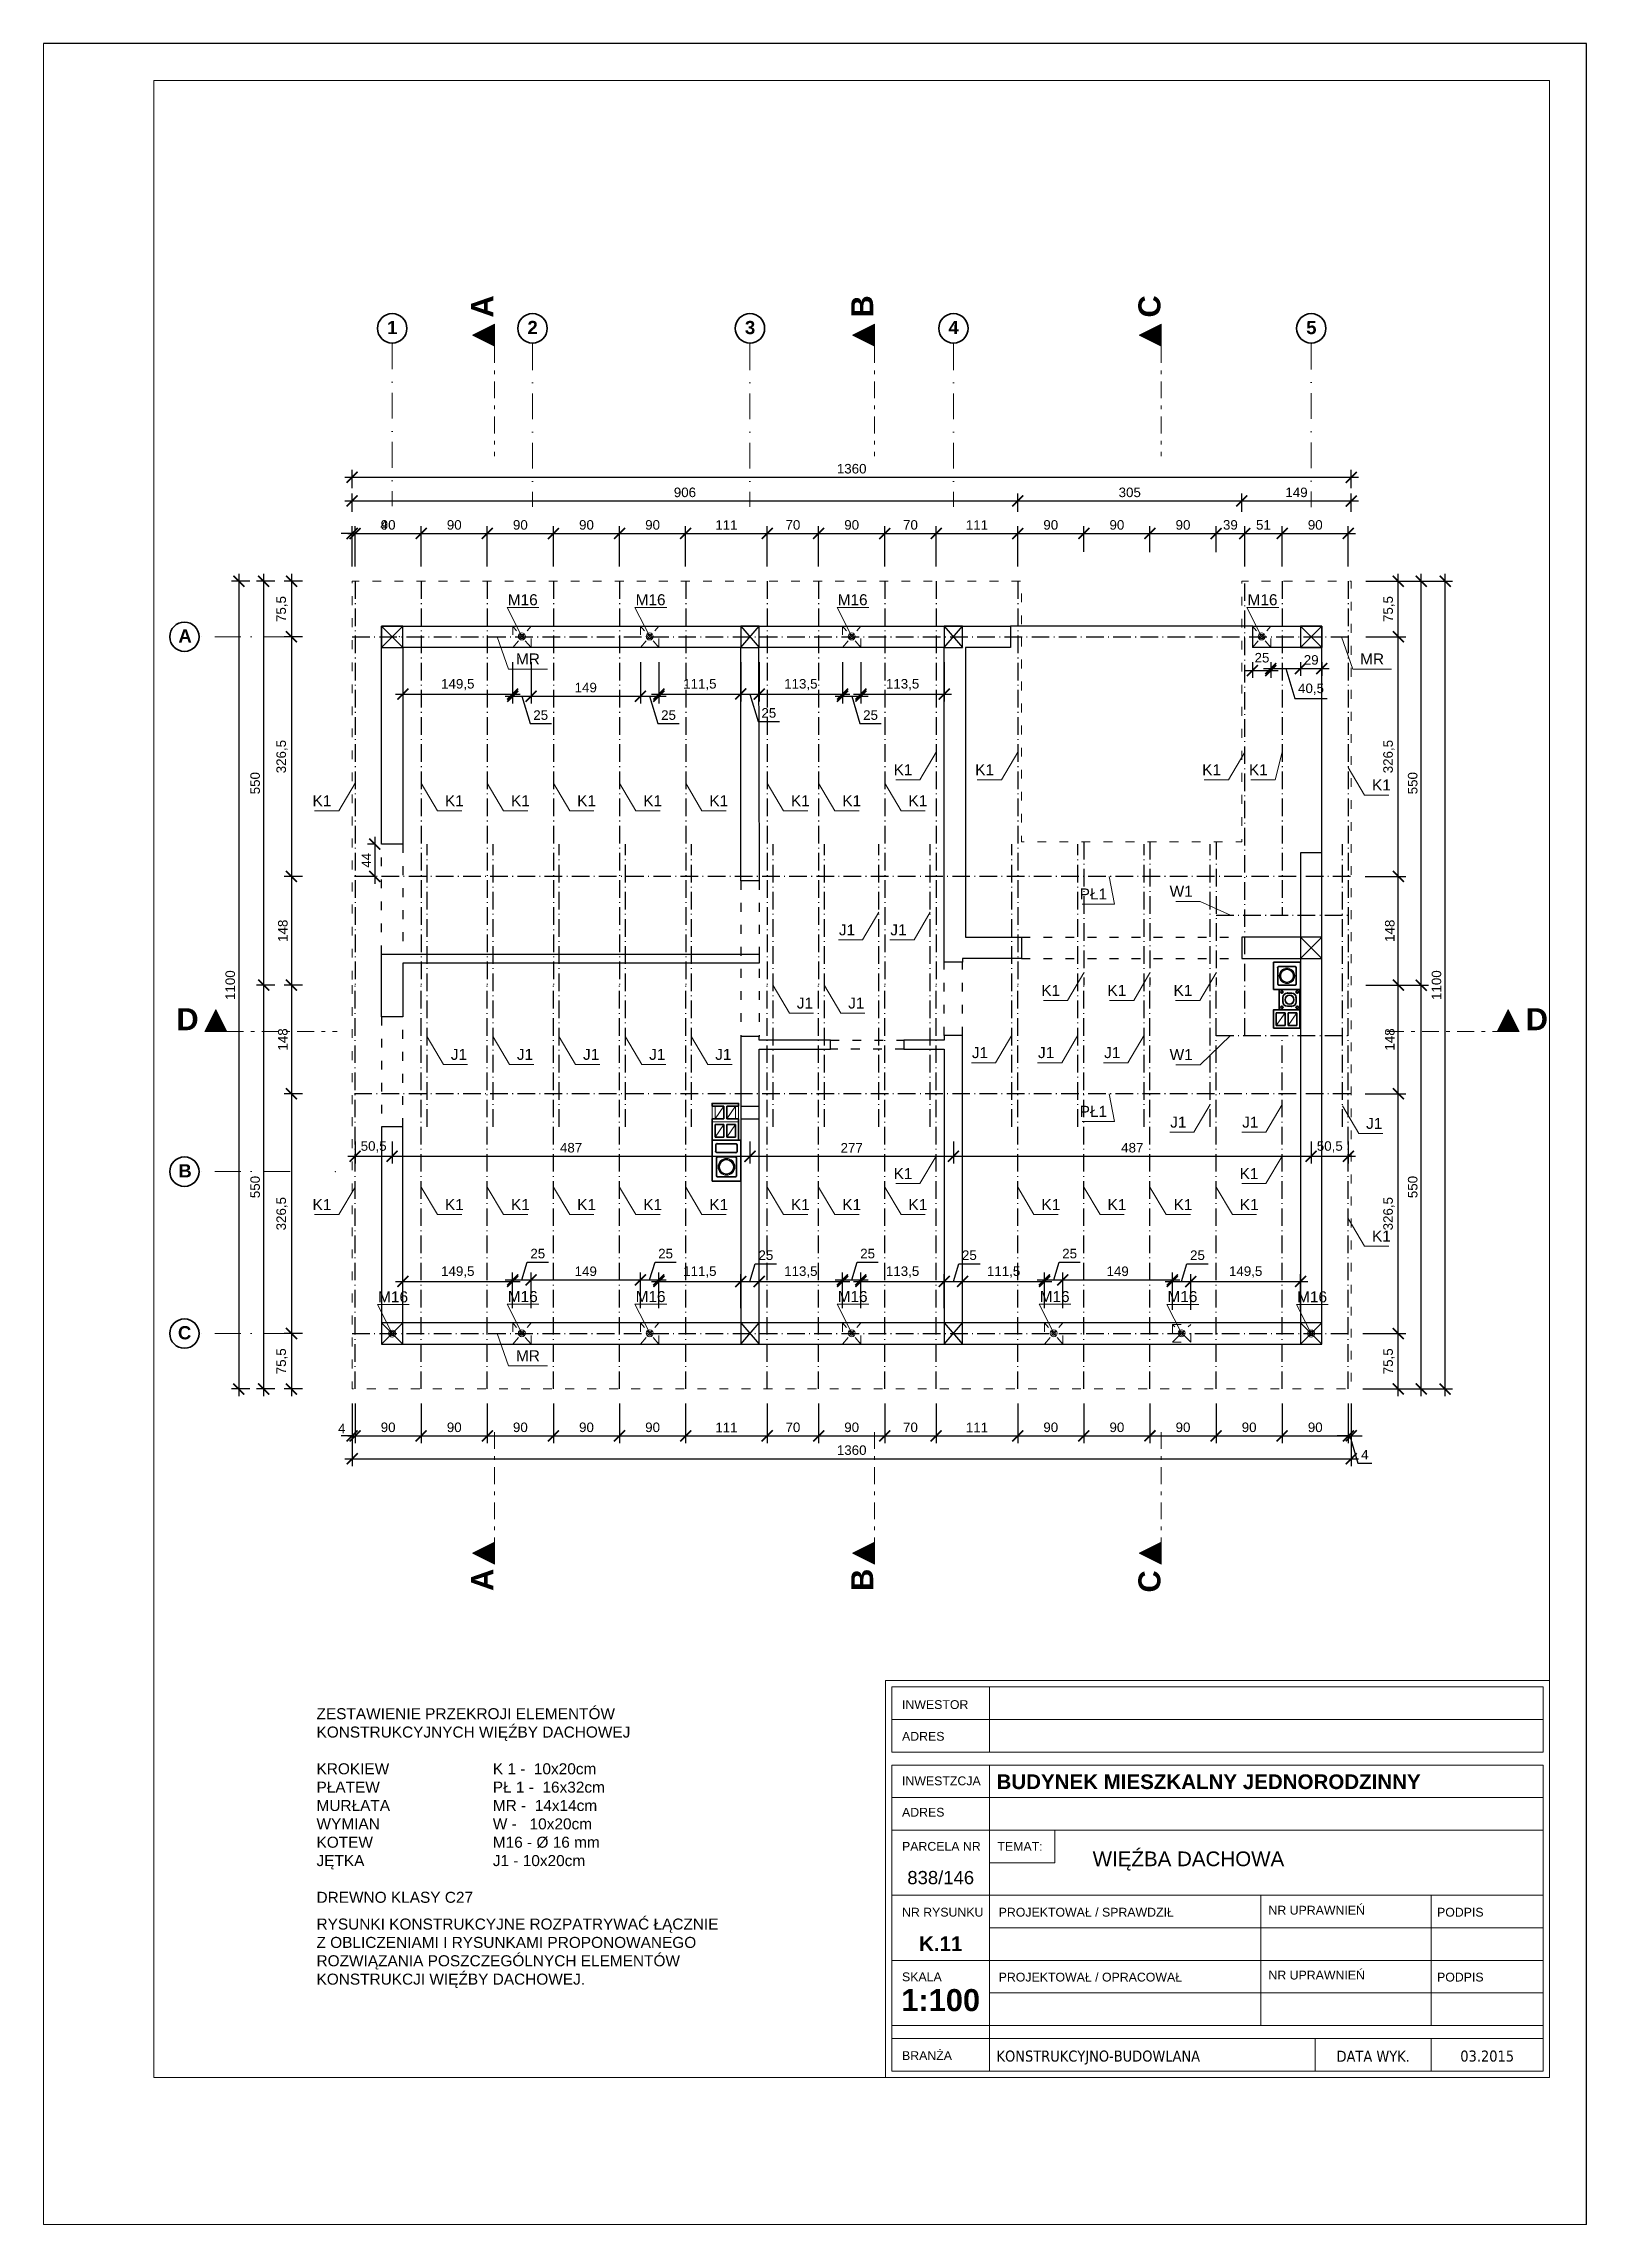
# Paper-space layout 'K.11' of a CAD drawing. Header units: millimetres. Extents: x -1051 to 1049, y -1649 to 1321.
# The model-space entities are those that its viewports show. They can reach past a viewport. Long polylines and large blocks are cut down to what shows.
import ezdxf
from ezdxf.enums import TextEntityAlignment as Align

# ---------------------------------------------------------------- set-up
doc = ezdxf.new("R2010")
doc.units = ezdxf.units.MM
for name, pattern in [('ACAD_ISO03W100', [30, 12, -18]), ('ACAD_ISO10W100', [18.5, 12, -3, 0.5, -3]), ('Kropki i Kreski', [67.027776, 35.277777, -17.638888, 0, -14.111111]), ('LINIA_CI_G_A', [0]), ('Przerywana podwójnie', [47.9, 22.9, -10, 5, -10])]:
    doc.linetypes.add(name, pattern=pattern)
for name, color, linetype, lineweight in [('2D - Ogólne_Nr_Pióra__21', 7, 'Continuous', 35), ('a_beton_c', 3, 'ACAD_ISO03W100', 25), ('a_drewno_c', 31, 'Continuous', 9), ('a_murowane_b', 20, 'Continuous', 30), ('a_opisy', 252, 'Continuous', 9), ('a_wymiary', 250, 'Continuous', 9), ('Konstrukcja - Ogólne_Nr_Pióra__1', 7, 'Continuous', 5), ('Konstrukcja - Ogólne_Nr_Pióra__21', 7, 'Continuous', 35), ('Konstrukcja - Siatka mod_Nr_Pióra__1', 7, 'Continuous', 5), ('Konstrukcja - Siatka mod_Nr_Pióra__7', 7, 'Continuous', 35), ('Opisy - Tekst_Nr_Pióra__1', 7, 'Continuous', 13), ('Opisy - Tekst_Nr_Pióra__7', 7, 'Continuous', 35), ('Przerywana', 6, 'ACAD_ISO03W100', 15), ('Znaczniki - Przekroje_Nr_Pióra__1', 7, 'Continuous', 5)]:
    doc.layers.add(name, color=color, linetype=linetype, lineweight=lineweight)
doc.layers.add('Konstrukcja - Ogólne', color=7, linetype='Continuous')
for name, color, linetype, lineweight, true_color in [('Konstrukcja - Ogólne_Nr_Pióra__3', 7, 'Continuous', 5, 0xff6600), ('Konstrukcja - Ogólne_Nr_Pióra__5', 7, 'Continuous', 5, 0x40a5ff), ('Konstrukcja - Siatka mod_Nr_Pióra__4', 7, 'Continuous', 5, 0x029e21), ('Opisy - Tekst_Nr_Pióra__2', 7, 'Continuous', 15, 0x7f7f7f), ('Znaczniki - Przekroje_Nr_Pióra__5', 7, 'Continuous', 5, 0x40a5ff)]:
    doc.layers.add(name, color=color, linetype=linetype, lineweight=lineweight, true_color=true_color)
doc.styles.add('GENERATED_STYLE_1', font='arialbd.ttf')
doc.styles.add('GENERATED_STYLE_2', font='tahoma.ttf')
doc.styles.add('GENERATED_STYLE_3', font='arial.ttf')
doc.styles.add('GENERATED_STYLE_4', font='arial.ttf')
doc.styles.get("Standard").update_dxf_attribs({"font": 'arial.ttf'})
doc.dimstyles.new('1-100', dxfattribs={"dimtxt": 13, "dimasz": 15, "dimexe": 10, "dimexo": 20, "dimgap": 5, "dimtad": 1, "dimdec": 1, "dimrnd": 0.5, "dimtxsty": 'Standard', "dimblk": 'ARCHTICK', "dimcen": 0.09, "dimdle": 10, "dimadec": 0, "dimazin": 0, "dimtfac": 1, "dimtdec": 1, "dimtofl": 0, "dimtmove": 0, "dimatfit": 3, "dimfxl": 10, "dimfxlon": 1, "dimtolj": 1, "dimtzin": 0, "dimarcsym": 0})

psp = doc.layouts.new('K.11')

msp = doc.modelspace()

# ---------------------------------------------------------------- texts
at = {"layer": 'a_opisy', "char_height": 15}
for s, insert, width, attachment_point in [('MR', (48734, -10438.51), 34.3646, 1), ('MR', (49883.15, -10438.51), 34.3646, 1), ('K1 ', (49273.76, -10589.33), 34.3646, 3), ('K1 ', (49384.76, -10589.33), 34.3646, 3), ('K1 ', (49693.76, -10589.33), 34.3646, 3), ('K1 ', (49757.35, -10589.33), 34.3646, 3), ('K1 ', (48482.76, -10631.58), 34.3646, 3), ('K1 ', (48637.29, -10631.58), 34.3646, 1), ('K1 ', (48727.29, -10631.58), 34.3646, 1), ('K1 ', (48817.29, -10631.58), 34.3646, 1), ('K1 ', (48907.29, -10631.58), 34.3646, 1), ('K1 ', (48997.29, -10631.58), 34.3646, 1), ('K1 ', (49108.29, -10631.58), 34.3646, 1), ('K1 ', (49178.29, -10631.58), 34.3646, 1), ('K1 ', (49268.29, -10631.58), 34.3646, 1), ('K1 ', (49899.29, -10610.13), 34.3646, 1), ('PŁ1 ', (49538.71, -10758.57), 34.3646, 3), ('W1 ', (49655.23, -10754.96), 34.3646, 3), ('J1 ', (49195.76, -10807.41), 34.3646, 3), ('J1 ', (49265.76, -10807.41), 34.3646, 3), ('K1 ', (49474.76, -10889.87), 34.3646, 3), ('K1 ', (49564.76, -10889.87), 34.3646, 3), ('K1 ', (49654.76, -10889.87), 34.3646, 3), ('J1 ', (49116.29, -10907.09), 34.3646, 1), ('J1 ', (49186.29, -10907.09), 34.3646, 1), ('J1 ', (48645.29, -10976.99), 34.3646, 1), ('J1 ', (48735.29, -10976.99), 34.3646, 1), ('J1 ', (48825.29, -10976.99), 34.3646, 1), ('J1 ', (48915.29, -10976.99), 34.3646, 1), ('J1 ', (49005.29, -10976.99), 34.3646, 1), ('J1 ', (49376.76, -10974.59), 34.3646, 3), ('J1 ', (49466.76, -10974.59), 34.3646, 3), ('J1 ', (49556.76, -10974.59), 34.3646, 3), ('W1 ', (49655.23, -10977.38), 34.3646, 3), ('PŁ1 ', (49538.71, -11054.59), 34.3646, 3), ('J1 ', (49646.76, -11069.26), 34.3646, 3), ('J1 ', (49744.76, -11069.26), 34.3646, 3), ('J1 ', (49891.29, -11071), 34.3646, 1), ('K1 ', (49273.76, -11139.32), 34.3646, 3), ('K1 ', (49744.76, -11139.32), 34.3646, 3), ('K1 ', (48482.76, -11181.57), 34.3646, 3), ('K1 ', (48637.29, -11181.57), 34.3646, 1), ('K1 ', (48727.29, -11181.57), 34.3646, 1), ('K1 ', (48817.29, -11181.57), 34.3646, 1), ('K1 ', (48907.29, -11181.57), 34.3646, 1), ('K1 ', (48997.29, -11181.57), 34.3646, 1), ('K1 ', (49108.29, -11181.57), 34.3646, 1), ('K1 ', (49178.29, -11181.57), 34.3646, 1), ('K1 ', (49268.29, -11181.57), 34.3646, 1), ('K1 ', (49449.29, -11181.57), 34.3646, 1), ('K1 ', (49539.29, -11181.57), 34.3646, 1), ('K1 ', (49629.29, -11181.57), 34.3646, 1), ('K1 ', (49719.29, -11181.57), 34.3646, 1), ('K1 ', (49899.29, -11224.39), 34.3646, 1), ('MR', (48734, -11387.49), 34.3646, 1), ('{\\C252;ZESTAWIENIE PRZEKROJI ELEMENTÓW KONSTRUKCYJNYCH WIĘŹBY DACHOWEJ\\P\\PKROKIEW ^I^I^IK 1 -  10x20cm\\PPŁATEW^I^I^IPŁ 1 -  16x32cm\\PMURŁATA^I^I^IMR -  14x14cm\\PWYMIAN^I^I^IW -   10x20cm\\PKOTEW^I^I^IM16 - %%C 16 mm\\PJĘTKA^I^I^IJ1 - 10x20cm\\P\\PDREWNO KLASY C27}', (48462.52, -11874.96), 582.659, 1)]:
    msp.add_mtext(s, dxfattribs=dict(at, insert=insert, width=width, attachment_point=attachment_point))
at = {"layer": 'a_opisy', "linetype": 'Continuous', "insert": (48462.52, -12161.44), "char_height": 15, "width": 929.5231, "attachment_point": 1}
msp.add_mtext('{\\fArial|b0|i0|c238|p34;RYSUNKI KONSTRUKCYJNE ROZPATRYWAĆ ŁĄCZNIE \\PZ OBLICZENIAMI I RYSUNKAMI PROPONOWANEGO \\PROZWIĄZANIA POSZCZEGÓLNYCH ELEMENTÓW \\PKONSTRUKCJI WIĘŹBY DACHOWEJ. }', dxfattribs=at)
at = {"layer": 'Konstrukcja - Siatka mod_Nr_Pióra__1', "style": 'GENERATED_STYLE_1'}
for tag, text, p in [('1', '1', (48558.7, -10009.02)), ('2', '2', (48749.7, -10009.02)), ('3', '3', (49045.7, -10009.02)), ('4', '4', (49322.7, -10009.02)), ('5', '5', (49809.7, -10009.02)), ('A', 'A', (48274.51, -10429.02)), ('B', 'B', (48274.51, -11157.53)), ('C', 'C', (48273.85, -11378.02))]:
    msp.add_attdef(tag, text=text, height=18, dxfattribs=at).set_placement(p, align=Align.BOTTOM_LEFT)
at = {"layer": 'Opisy - Tekst_Nr_Pióra__2', "linetype": 'Continuous', "char_height": 12, "attachment_point": 1, "style": 'GENERATED_STYLE_4'}
for s, insert in [('{INWESTOR}', (49259.52, -11864.04)), ('{ADRES}', (49259.52, -11907.26)), ('{INWESTZCJA}', (49259.52, -11967.92)), ('{ADRES}', (49259.52, -12010.66)), ('{PARCELA NR}', (49259.52, -12057.11)), ('{TEMAT:}', (49389.43, -12057.2)), ('{NR RYSUNKU}', (49259.52, -12146.79)), ('{PROJEKTOWAŁ / SPRAWDZIŁ}', (49391.1, -12146.79)), ('{NR UPRAWNIEŃ}', (49758.33, -12144.03)), ('{PODPIS}', (49987.83, -12146.79)), ('{SKALA}', (49259.52, -12234.83)), ('{PROJEKTOWAŁ / OPRACOWAŁ}', (49391.1, -12235.19)), ('{NR UPRAWNIEŃ}', (49758.33, -12232.43)), ('{PODPIS}', (49987.83, -12235.19)), ('{BRANŻA}', (49259.52, -12342.08))]:
    msp.add_mtext(s, dxfattribs=dict(at, insert=insert))
at = {"layer": 'Opisy - Tekst_Nr_Pióra__7', "linetype": 'Continuous'}
for s, insert, char_height, attachment_point, style in [('{BUDYNEK MIESZKALNY JEDNORODZINNY}', (49388.14, -11965.09), 20, 1, 'GENERATED_STYLE_1'), ('{\\fArial|b0|i0|c238|p34;\\C70;WIĘŹBA DACHOWA}', (49519.03, -12070.12), 20, 1, 'GENERATED_STYLE_1'), ('{838/146}', (49312.18, -12114.92), 18, 8, 'GENERATED_STYLE_3'), ('K.11', (49312.18, -12205.66), 20, 8, 'GENERATED_STYLE_1'), ('{1:100}', (49312.18, -12287.93), 30, 8, 'GENERATED_STYLE_1'), ('KONSTRUKCYJNO-BUDOWLANA', (49388.16, -12341.23), 15, 1, 'GENERATED_STYLE_2'), ('{DATA WYK.}', (49900.9, -12341.49), 15, 2, 'GENERATED_STYLE_2'), ('{03.2015}', (50056.03, -12341.23), 15, 2, 'GENERATED_STYLE_2')]:
    msp.add_mtext(s, dxfattribs=dict(at, insert=insert, char_height=char_height, attachment_point=attachment_point, style=style))
at = {"layer": 'Znaczniki - Przekroje_Nr_Pióra__1', "linetype": 'Continuous', "char_height": 30, "attachment_point": 7, "rotation": 90, "style": 'GENERATED_STYLE_1'}
for s, insert in [('{A}', (48702.99, -9981.03)), ('{B}', (49220.3, -9981.03)), ('{C}', (49611.66, -9981.03)), ('{A}', (48702.99, -11715.27)), ('{B}', (49220.3, -11715.27)), ('{C}', (49611.66, -11717.47))]:
    msp.add_mtext(s, dxfattribs=dict(at, insert=insert))
at = {"layer": 'Znaczniki - Przekroje_Nr_Pióra__1', "linetype": 'Continuous', "char_height": 30, "attachment_point": 7, "style": 'GENERATED_STYLE_1'}
for insert in [(48271.77, -10951.61), (50108.55, -10951.61)]:
    msp.add_mtext('{D}', dxfattribs=dict(at, insert=insert))

# ---------------------------------------------------------------- blocks, each defined once
blk = doc.blocks.new('SCHIEDEL_Avant_01')
at = {"layer": 'Konstrukcja - Ogólne_Nr_Pióra__21', "linetype": 'Continuous'}
for p, q in [((0, 28), (28, 28)), ((0, 0), (0, 28)), ((28, 0), (0, 0)), ((5, 11), (5, 17)), ((11, 23), (17, 23)), ((17, 5), (11, 5)), ((23, 17), (23, 11)), ((28, 28), (28, 0))]:
    blk.add_line(p, q, dxfattribs=at)
blk.add_circle((14, 14), 6, dxfattribs=at)
for centre, radius, start, end in [((3.4726, 24.5), 1.5, 0, 270), ((3.4863, 3.4863), 1.5, 90, 0), ((3.4726, 24.5), 1.5, 270, 0), ((3.4863, 3.4863), 1.5, 0, 90), ((11, 17), 6, 90, 180), ((11, 11), 6, 180, 270), ((17, 17), 6, 0, 90), ((17, 11), 6, 270, 0), ((24.4863, 24.5137), 1.5, 270, 180), ((24.4863, 24.5137), 1.5, 180, 270), ((24.5, 3.5), 1.5, 90, 180), ((24.5, 3.5), 1.5, 180, 90)]:
    blk.add_arc(centre, radius, start, end, dxfattribs=at)
for p in [(3.4726, 23), (3.4863, 4.9863), (4.9726, 24.5), (4.9863, 3.4863), (5, 11), (11, 23), (17, 5), (22.9863, 24.5137), (23, 17), (23, 3.5), (24.4863, 23.0137), (24.5, 5)]:
    blk.add_point(p, dxfattribs=at)
at = {"layer": 'Konstrukcja - Ogólne_Nr_Pióra__3', "linetype": 'Continuous'}
for radius, start, end in [(6.5, 0, 180), (6.5, 180, 0), (6, 0, 180), (6, 180, 0)]:
    blk.add_arc((14, 14), radius, start, end, dxfattribs=at)
blk = doc.blocks.new('*X93')
at = {"layer": 'Konstrukcja - Ogólne_Nr_Pióra__1', "linetype": 'Continuous'}
for p, q in [((15, 28.9), (15, 29.8)), ((9.7, 20), (8.1, 19.1)), ((8.1, 19.1), (9.7, 20)), ((15.7, 28.5), (15, 28.9)), ((20, 8.7), (17.7, 10)), ((22.3, 10), (20, 8.7)), ((20, 8.7), (22.3, 10)), ((20, 8.1), (20, 8.7)), ((20, 8.7), (20, 8.1)), ((25, 11.5), (23.7, 10.8)), ((23.7, 10.8), (25, 11.5)), ((25, 28.9), (23.8, 28.2)), ((23.8, 28.2), (25, 28.9)), ((27, 27.7), (25, 28.9)), ((25, 28.9), (27, 27.7)), ((26.4, 10.7), (25, 11.5)), ((25, 11.5), (26.4, 10.7)), ((30, 23.2), (30, 20.2)), ((30, 20.2), (30, 23.2)), ((30, 20.2), (31, 19.7)), ((31, 19.7), (30, 20.2))]:
    blk.add_line(p, q, dxfattribs=at)
blk = doc.blocks.new('SCHIEDEL_Rondo_01')
at = {"layer": 'Konstrukcja - Ogólne_Nr_Pióra__21', "linetype": 'Continuous'}
for p, q in [((0, 39), (56, 39)), ((0, 0), (0, 39)), ((6, 32), (6, 7)), ((32, 33), (7, 33)), ((33, 7), (33, 32)), ((39, 6.5), (39, 32.5)), ((40.5, 34), (49.5, 34)), ((51, 32.5), (51, 6.5)), ((56, 39), (56, 0)), ((56, 0), (0, 0)), ((7, 6), (32, 6)), ((49.5, 5), (40.5, 5))]:
    blk.add_line(p, q, dxfattribs=at)
blk.add_circle((19.5, 19.5), 10, dxfattribs=at)
for centre, radius, start, end in [((7, 32), 1, 90, 180), ((32, 32), 1, 0, 90), ((40.5, 32.5), 1.5, 90, 180), ((49.5, 32.5), 1.5, 0, 90), ((7, 7), 1, 180, 270), ((32, 7), 1, 270, 0), ((40.5, 6.5), 1.5, 180, 270), ((49.5, 6.5), 1.5, 270, 0)]:
    blk.add_arc(centre, radius, start, end, dxfattribs=at)
for p in [(6, 32), (32, 33), (40.5, 34), (51, 32.5), (7, 6), (33, 7), (39, 6.5), (49.5, 5)]:
    blk.add_point(p, dxfattribs=at)
at = {"layer": 'Konstrukcja - Ogólne_Nr_Pióra__3', "linetype": 'Continuous'}
for radius, start, end in [(11.5, 0, 180), (11.5, 180, 0), (10, 0, 180), (10, 180, 0)]:
    blk.add_arc((19.5, 19.5), radius, start, end, dxfattribs=at)
at = {"layer": 'Konstrukcja - Ogólne', "linetype": 'Continuous'}
blk.add_blockref('*X93', (0, 0), dxfattribs=at)
blk = doc.blocks.new('SCHIEDEL_Rondo_01_2')
at = {"layer": 'Konstrukcja - Ogólne_Nr_Pióra__21', "linetype": 'Continuous'}
for p, q in [((0, 37), (37, 37)), ((0, 0), (0, 37)), ((6, 30), (6, 7)), ((30, 31), (7, 31)), ((31, 7), (31, 30)), ((37, 37), (37, 0)), ((37, 0), (0, 0)), ((7, 6), (30, 6))]:
    blk.add_line(p, q, dxfattribs=at)
blk.add_circle((18.5, 18.5), 9, dxfattribs=at)
for centre, start, end in [((7, 30), 90, 180), ((30, 30), 0, 90), ((7, 7), 180, 270), ((30, 7), 270, 0)]:
    blk.add_arc(centre, 1, start, end, dxfattribs=at)
for p in [(6, 30), (30, 31), (7, 6), (31, 7)]:
    blk.add_point(p, dxfattribs=at)
at = {"layer": 'Konstrukcja - Ogólne_Nr_Pióra__3', "linetype": 'Continuous'}
for radius, start, end in [(10.5, 0, 180), (10.5, 180, 0), (9, 0, 180), (9, 180, 0)]:
    blk.add_arc((18.5, 18.5), radius, start, end, dxfattribs=at)
blk = doc.blocks.new('_ArchTick')
at = {"color": 0, "linetype": 'ByBlock', "const_width": 0.15}
blk.add_lwpolyline([(-0.5, -0.5), (0.5, 0.5)], dxfattribs=at)
blk = doc.blocks.new('*D295')
at = {"layer": 'a_wymiary', "color": 0, "lineweight": -2, "transparency": 16777216}
for p, q in [((48511, -11460.2), (48511, -11514.1)), ((48515, -11460.2), (48515, -11514.1)), ((48511, -11504.1), (48496, -11504.1)), ((48515, -11504.1), (48530, -11504.1))]:
    blk.add_line(p, q, dxfattribs=at)
at = {"layer": 'DEFPOINTS', "color": 0, "transparency": 16777216}
for p in [(48511, -11440.2), (48515, -11440.2), (48515, -11504.1)]:
    blk.add_point(p, dxfattribs=at)
at = {"layer": 'a_wymiary', "color": 0, "lineweight": -2, "transparency": 16777216, "xscale": 15, "yscale": 15, "zscale": 15}
blk.add_blockref('_ArchTick', (48511, -11504.1), dxfattribs=at)
at = {"layer": 'a_wymiary', "color": 0, "lineweight": -2, "transparency": 16777216, "xscale": 15, "yscale": 15, "zscale": 15, "rotation": 180}
blk.add_blockref('_ArchTick', (48515, -11504.1), dxfattribs=at)
at = {"layer": 'a_wymiary', "color": 0, "transparency": 16777216, "insert": (48496.9, -11494), "char_height": 13, "attachment_point": 5}
blk.add_mtext('\\A1;4', dxfattribs=at)
blk = doc.blocks.new('*D296')
at = {"layer": 'a_wymiary', "color": 0, "lineweight": -2, "transparency": 16777216}
for p, q in [((48515, -11460.2), (48515, -11514.1)), ((48605, -11460.2), (48605, -11514.1)), ((48505, -11504.1), (48615, -11504.1))]:
    blk.add_line(p, q, dxfattribs=at)
at = {"layer": 'DEFPOINTS', "color": 0, "transparency": 16777216}
for p in [(48515, -11440.2), (48605, -11440.2), (48605, -11504.1)]:
    blk.add_point(p, dxfattribs=at)
at = {"layer": 'a_wymiary', "color": 0, "lineweight": -2, "transparency": 16777216, "xscale": 15, "yscale": 15, "zscale": 15, "rotation": 180}
blk.add_blockref('_ArchTick', (48515, -11504.1), dxfattribs=at)
at = {"layer": 'a_wymiary', "color": 0, "lineweight": -2, "transparency": 16777216, "xscale": 15, "yscale": 15, "zscale": 15}
blk.add_blockref('_ArchTick', (48605, -11504.1), dxfattribs=at)
at = {"layer": 'a_wymiary', "color": 0, "transparency": 16777216, "insert": (48560, -11492.5), "char_height": 13, "attachment_point": 5}
blk.add_mtext('\\A1;90', dxfattribs=at)
blk = doc.blocks.new('*D297')
at = {"layer": 'a_wymiary', "color": 0, "lineweight": -2, "transparency": 16777216}
for p, q in [((48605, -11460.2), (48605, -11514.1)), ((48695, -11460.2), (48695, -11514.1)), ((48595, -11504.1), (48705, -11504.1))]:
    blk.add_line(p, q, dxfattribs=at)
at = {"layer": 'DEFPOINTS', "color": 0, "transparency": 16777216}
for p in [(48605, -11440.2), (48695, -11440.2), (48695, -11504.1)]:
    blk.add_point(p, dxfattribs=at)
at = {"layer": 'a_wymiary', "color": 0, "lineweight": -2, "transparency": 16777216, "xscale": 15, "yscale": 15, "zscale": 15, "rotation": 180}
blk.add_blockref('_ArchTick', (48605, -11504.1), dxfattribs=at)
at = {"layer": 'a_wymiary', "color": 0, "lineweight": -2, "transparency": 16777216, "xscale": 15, "yscale": 15, "zscale": 15}
blk.add_blockref('_ArchTick', (48695, -11504.1), dxfattribs=at)
at = {"layer": 'a_wymiary', "color": 0, "transparency": 16777216, "insert": (48650, -11492.5), "char_height": 13, "attachment_point": 5}
blk.add_mtext('\\A1;90', dxfattribs=at)
blk = doc.blocks.new('*D298')
at = {"layer": 'a_wymiary', "color": 0, "lineweight": -2, "transparency": 16777216}
for p, q in [((48695, -11460.2), (48695, -11514.1)), ((48785, -11460.2), (48785, -11514.1)), ((48685, -11504.1), (48795, -11504.1))]:
    blk.add_line(p, q, dxfattribs=at)
at = {"layer": 'DEFPOINTS', "color": 0, "transparency": 16777216}
for p in [(48695, -11440.2), (48785, -11440.2), (48785, -11504.1)]:
    blk.add_point(p, dxfattribs=at)
at = {"layer": 'a_wymiary', "color": 0, "lineweight": -2, "transparency": 16777216, "xscale": 15, "yscale": 15, "zscale": 15, "rotation": 180}
blk.add_blockref('_ArchTick', (48695, -11504.1), dxfattribs=at)
at = {"layer": 'a_wymiary', "color": 0, "lineweight": -2, "transparency": 16777216, "xscale": 15, "yscale": 15, "zscale": 15}
blk.add_blockref('_ArchTick', (48785, -11504.1), dxfattribs=at)
at = {"layer": 'a_wymiary', "color": 0, "transparency": 16777216, "insert": (48740, -11492.5), "char_height": 13, "attachment_point": 5}
blk.add_mtext('\\A1;90', dxfattribs=at)
blk = doc.blocks.new('*D299')
at = {"layer": 'a_wymiary', "color": 0, "lineweight": -2, "transparency": 16777216}
for p, q in [((48785, -11460.2), (48785, -11514.1)), ((48875, -11460.2), (48875, -11514.1)), ((48775, -11504.1), (48885, -11504.1))]:
    blk.add_line(p, q, dxfattribs=at)
at = {"layer": 'DEFPOINTS', "color": 0, "transparency": 16777216}
for p in [(48785, -11440.2), (48875, -11440.2), (48875, -11504.1)]:
    blk.add_point(p, dxfattribs=at)
at = {"layer": 'a_wymiary', "color": 0, "lineweight": -2, "transparency": 16777216, "xscale": 15, "yscale": 15, "zscale": 15, "rotation": 180}
blk.add_blockref('_ArchTick', (48785, -11504.1), dxfattribs=at)
at = {"layer": 'a_wymiary', "color": 0, "lineweight": -2, "transparency": 16777216, "xscale": 15, "yscale": 15, "zscale": 15}
blk.add_blockref('_ArchTick', (48875, -11504.1), dxfattribs=at)
at = {"layer": 'a_wymiary', "color": 0, "transparency": 16777216, "insert": (48830, -11492.5), "char_height": 13, "attachment_point": 5}
blk.add_mtext('\\A1;90', dxfattribs=at)
blk = doc.blocks.new('*D300')
at = {"layer": 'a_wymiary', "color": 0, "lineweight": -2, "transparency": 16777216}
for p, q in [((48875, -11460.2), (48875, -11514.1)), ((48965, -11460.2), (48965, -11514.1)), ((48865, -11504.1), (48975, -11504.1))]:
    blk.add_line(p, q, dxfattribs=at)
at = {"layer": 'DEFPOINTS', "color": 0, "transparency": 16777216}
for p in [(48875, -11440.2), (48965, -11440.2), (48965, -11504.1)]:
    blk.add_point(p, dxfattribs=at)
at = {"layer": 'a_wymiary', "color": 0, "lineweight": -2, "transparency": 16777216, "xscale": 15, "yscale": 15, "zscale": 15, "rotation": 180}
blk.add_blockref('_ArchTick', (48875, -11504.1), dxfattribs=at)
at = {"layer": 'a_wymiary', "color": 0, "lineweight": -2, "transparency": 16777216, "xscale": 15, "yscale": 15, "zscale": 15}
blk.add_blockref('_ArchTick', (48965, -11504.1), dxfattribs=at)
at = {"layer": 'a_wymiary', "color": 0, "transparency": 16777216, "insert": (48920, -11492.5), "char_height": 13, "attachment_point": 5}
blk.add_mtext('\\A1;90', dxfattribs=at)
blk = doc.blocks.new('*D301')
at = {"layer": 'a_wymiary', "color": 0, "lineweight": -2, "transparency": 16777216}
for p, q in [((48965, -11460.2), (48965, -11514.1)), ((49076, -11460.2), (49076, -11514.1)), ((48955, -11504.1), (49086, -11504.1))]:
    blk.add_line(p, q, dxfattribs=at)
at = {"layer": 'DEFPOINTS', "color": 0, "transparency": 16777216}
for p in [(48965, -11440.2), (49076, -11440.2), (49076, -11504.1)]:
    blk.add_point(p, dxfattribs=at)
at = {"layer": 'a_wymiary', "color": 0, "lineweight": -2, "transparency": 16777216, "xscale": 15, "yscale": 15, "zscale": 15, "rotation": 180}
blk.add_blockref('_ArchTick', (48965, -11504.1), dxfattribs=at)
at = {"layer": 'a_wymiary', "color": 0, "lineweight": -2, "transparency": 16777216, "xscale": 15, "yscale": 15, "zscale": 15}
blk.add_blockref('_ArchTick', (49076, -11504.1), dxfattribs=at)
at = {"layer": 'a_wymiary', "color": 0, "transparency": 16777216, "insert": (49020.5, -11492.6), "char_height": 13, "attachment_point": 5}
blk.add_mtext('\\A1;111', dxfattribs=at)
blk = doc.blocks.new('*D302')
at = {"layer": 'a_wymiary', "color": 0, "lineweight": -2, "transparency": 16777216}
for p, q in [((49076, -11460.2), (49076, -11514.1)), ((49146, -11460.2), (49146, -11514.1)), ((49066, -11504.1), (49156, -11504.1))]:
    blk.add_line(p, q, dxfattribs=at)
at = {"layer": 'DEFPOINTS', "color": 0, "transparency": 16777216}
for p in [(49076, -11440.2), (49146, -11440.2), (49146, -11504.1)]:
    blk.add_point(p, dxfattribs=at)
at = {"layer": 'a_wymiary', "color": 0, "lineweight": -2, "transparency": 16777216, "xscale": 15, "yscale": 15, "zscale": 15, "rotation": 180}
blk.add_blockref('_ArchTick', (49076, -11504.1), dxfattribs=at)
at = {"layer": 'a_wymiary', "color": 0, "lineweight": -2, "transparency": 16777216, "xscale": 15, "yscale": 15, "zscale": 15}
blk.add_blockref('_ArchTick', (49146, -11504.1), dxfattribs=at)
at = {"layer": 'a_wymiary', "color": 0, "transparency": 16777216, "insert": (49111, -11492.5), "char_height": 13, "attachment_point": 5}
blk.add_mtext('\\A1;70', dxfattribs=at)
blk = doc.blocks.new('*D303')
at = {"layer": 'a_wymiary', "color": 0, "lineweight": -2, "transparency": 16777216}
for p, q in [((49146, -11460.2), (49146, -11514.1)), ((49236, -11460.2), (49236, -11514.1)), ((49136, -11504.1), (49246, -11504.1))]:
    blk.add_line(p, q, dxfattribs=at)
at = {"layer": 'DEFPOINTS', "color": 0, "transparency": 16777216}
for p in [(49146, -11440.2), (49236, -11440.2), (49236, -11504.1)]:
    blk.add_point(p, dxfattribs=at)
at = {"layer": 'a_wymiary', "color": 0, "lineweight": -2, "transparency": 16777216, "xscale": 15, "yscale": 15, "zscale": 15, "rotation": 180}
blk.add_blockref('_ArchTick', (49146, -11504.1), dxfattribs=at)
at = {"layer": 'a_wymiary', "color": 0, "lineweight": -2, "transparency": 16777216, "xscale": 15, "yscale": 15, "zscale": 15}
blk.add_blockref('_ArchTick', (49236, -11504.1), dxfattribs=at)
at = {"layer": 'a_wymiary', "color": 0, "transparency": 16777216, "insert": (49191, -11492.5), "char_height": 13, "attachment_point": 5}
blk.add_mtext('\\A1;90', dxfattribs=at)
blk = doc.blocks.new('*D304')
at = {"layer": 'a_wymiary', "color": 0, "lineweight": -2, "transparency": 16777216}
for p, q in [((49236, -11460.2), (49236, -11514.1)), ((49306, -11460.2), (49306, -11514.1)), ((49226, -11504.1), (49316, -11504.1))]:
    blk.add_line(p, q, dxfattribs=at)
at = {"layer": 'DEFPOINTS', "color": 0, "transparency": 16777216}
for p in [(49236, -11440.2), (49306, -11440.2), (49306, -11504.1)]:
    blk.add_point(p, dxfattribs=at)
at = {"layer": 'a_wymiary', "color": 0, "lineweight": -2, "transparency": 16777216, "xscale": 15, "yscale": 15, "zscale": 15, "rotation": 180}
blk.add_blockref('_ArchTick', (49236, -11504.1), dxfattribs=at)
at = {"layer": 'a_wymiary', "color": 0, "lineweight": -2, "transparency": 16777216, "xscale": 15, "yscale": 15, "zscale": 15}
blk.add_blockref('_ArchTick', (49306, -11504.1), dxfattribs=at)
at = {"layer": 'a_wymiary', "color": 0, "transparency": 16777216, "insert": (49271, -11492.5), "char_height": 13, "attachment_point": 5}
blk.add_mtext('\\A1;70', dxfattribs=at)
blk = doc.blocks.new('*D305')
at = {"layer": 'a_wymiary', "color": 0, "lineweight": -2, "transparency": 16777216}
for p, q in [((49306, -11460.2), (49306, -11514.1)), ((49417, -11460.2), (49417, -11514.1)), ((49296, -11504.1), (49427, -11504.1))]:
    blk.add_line(p, q, dxfattribs=at)
at = {"layer": 'DEFPOINTS', "color": 0, "transparency": 16777216}
for p in [(49306, -11440.2), (49417, -11440.2), (49417, -11504.1)]:
    blk.add_point(p, dxfattribs=at)
at = {"layer": 'a_wymiary', "color": 0, "lineweight": -2, "transparency": 16777216, "xscale": 15, "yscale": 15, "zscale": 15, "rotation": 180}
blk.add_blockref('_ArchTick', (49306, -11504.1), dxfattribs=at)
at = {"layer": 'a_wymiary', "color": 0, "lineweight": -2, "transparency": 16777216, "xscale": 15, "yscale": 15, "zscale": 15}
blk.add_blockref('_ArchTick', (49417, -11504.1), dxfattribs=at)
at = {"layer": 'a_wymiary', "color": 0, "transparency": 16777216, "insert": (49361.5, -11492.6), "char_height": 13, "attachment_point": 5}
blk.add_mtext('\\A1;111', dxfattribs=at)
blk = doc.blocks.new('*D306')
at = {"layer": 'a_wymiary', "color": 0, "lineweight": -2, "transparency": 16777216}
for p, q in [((49417, -11460.2), (49417, -11514.1)), ((49507, -11460.2), (49507, -11514.1)), ((49407, -11504.1), (49517, -11504.1))]:
    blk.add_line(p, q, dxfattribs=at)
at = {"layer": 'DEFPOINTS', "color": 0, "transparency": 16777216}
for p in [(49417, -11440.2), (49507, -11440.2), (49507, -11504.1)]:
    blk.add_point(p, dxfattribs=at)
at = {"layer": 'a_wymiary', "color": 0, "lineweight": -2, "transparency": 16777216, "xscale": 15, "yscale": 15, "zscale": 15, "rotation": 180}
blk.add_blockref('_ArchTick', (49417, -11504.1), dxfattribs=at)
at = {"layer": 'a_wymiary', "color": 0, "lineweight": -2, "transparency": 16777216, "xscale": 15, "yscale": 15, "zscale": 15}
blk.add_blockref('_ArchTick', (49507, -11504.1), dxfattribs=at)
at = {"layer": 'a_wymiary', "color": 0, "transparency": 16777216, "insert": (49462, -11492.5), "char_height": 13, "attachment_point": 5}
blk.add_mtext('\\A1;90', dxfattribs=at)
blk = doc.blocks.new('*D307')
at = {"layer": 'a_wymiary', "color": 0, "lineweight": -2, "transparency": 16777216}
for p, q in [((49507, -11460.2), (49507, -11514.1)), ((49597, -11460.2), (49597, -11514.1)), ((49497, -11504.1), (49607, -11504.1))]:
    blk.add_line(p, q, dxfattribs=at)
at = {"layer": 'DEFPOINTS', "color": 0, "transparency": 16777216}
for p in [(49507, -11440.2), (49597, -11440.2), (49597, -11504.1)]:
    blk.add_point(p, dxfattribs=at)
at = {"layer": 'a_wymiary', "color": 0, "lineweight": -2, "transparency": 16777216, "xscale": 15, "yscale": 15, "zscale": 15, "rotation": 180}
blk.add_blockref('_ArchTick', (49507, -11504.1), dxfattribs=at)
at = {"layer": 'a_wymiary', "color": 0, "lineweight": -2, "transparency": 16777216, "xscale": 15, "yscale": 15, "zscale": 15}
blk.add_blockref('_ArchTick', (49597, -11504.1), dxfattribs=at)
at = {"layer": 'a_wymiary', "color": 0, "transparency": 16777216, "insert": (49552, -11492.5), "char_height": 13, "attachment_point": 5}
blk.add_mtext('\\A1;90', dxfattribs=at)
blk = doc.blocks.new('*D308')
at = {"layer": 'a_wymiary', "color": 0, "lineweight": -2, "transparency": 16777216}
for p, q in [((49597, -11460.2), (49597, -11514.1)), ((49687, -11460.2), (49687, -11514.1)), ((49587, -11504.1), (49697, -11504.1))]:
    blk.add_line(p, q, dxfattribs=at)
at = {"layer": 'DEFPOINTS', "color": 0, "transparency": 16777216}
for p in [(49597, -11440.2), (49687, -11440.2), (49687, -11504.1)]:
    blk.add_point(p, dxfattribs=at)
at = {"layer": 'a_wymiary', "color": 0, "lineweight": -2, "transparency": 16777216, "xscale": 15, "yscale": 15, "zscale": 15, "rotation": 180}
blk.add_blockref('_ArchTick', (49597, -11504.1), dxfattribs=at)
at = {"layer": 'a_wymiary', "color": 0, "lineweight": -2, "transparency": 16777216, "xscale": 15, "yscale": 15, "zscale": 15}
blk.add_blockref('_ArchTick', (49687, -11504.1), dxfattribs=at)
at = {"layer": 'a_wymiary', "color": 0, "transparency": 16777216, "insert": (49642, -11492.5), "char_height": 13, "attachment_point": 5}
blk.add_mtext('\\A1;90', dxfattribs=at)
blk = doc.blocks.new('*D309')
at = {"layer": 'a_wymiary', "color": 0, "lineweight": -2, "transparency": 16777216}
for p, q in [((49687, -11460.2), (49687, -11514.1)), ((49777, -11460.2), (49777, -11514.1)), ((49677, -11504.1), (49787, -11504.1))]:
    blk.add_line(p, q, dxfattribs=at)
at = {"layer": 'DEFPOINTS', "color": 0, "transparency": 16777216}
for p in [(49687, -11440.2), (49777, -11440.2), (49777, -11504.1)]:
    blk.add_point(p, dxfattribs=at)
at = {"layer": 'a_wymiary', "color": 0, "lineweight": -2, "transparency": 16777216, "xscale": 15, "yscale": 15, "zscale": 15, "rotation": 180}
blk.add_blockref('_ArchTick', (49687, -11504.1), dxfattribs=at)
at = {"layer": 'a_wymiary', "color": 0, "lineweight": -2, "transparency": 16777216, "xscale": 15, "yscale": 15, "zscale": 15}
blk.add_blockref('_ArchTick', (49777, -11504.1), dxfattribs=at)
at = {"layer": 'a_wymiary', "color": 0, "transparency": 16777216, "insert": (49732, -11492.5), "char_height": 13, "attachment_point": 5}
blk.add_mtext('\\A1;90', dxfattribs=at)
blk = doc.blocks.new('*D310')
at = {"layer": 'a_wymiary', "color": 0, "lineweight": -2, "transparency": 16777216}
for p, q in [((49777, -11460.2), (49777, -11514.1)), ((49867, -11460.2), (49867, -11514.1)), ((49767, -11504.1), (49877, -11504.1))]:
    blk.add_line(p, q, dxfattribs=at)
at = {"layer": 'DEFPOINTS', "color": 0, "transparency": 16777216}
for p in [(49777, -11440.2), (49867, -11440.2), (49867, -11504.1)]:
    blk.add_point(p, dxfattribs=at)
at = {"layer": 'a_wymiary', "color": 0, "lineweight": -2, "transparency": 16777216, "xscale": 15, "yscale": 15, "zscale": 15, "rotation": 180}
blk.add_blockref('_ArchTick', (49777, -11504.1), dxfattribs=at)
at = {"layer": 'a_wymiary', "color": 0, "lineweight": -2, "transparency": 16777216, "xscale": 15, "yscale": 15, "zscale": 15}
blk.add_blockref('_ArchTick', (49867, -11504.1), dxfattribs=at)
at = {"layer": 'a_wymiary', "color": 0, "transparency": 16777216, "insert": (49822, -11492.5), "char_height": 13, "attachment_point": 5}
blk.add_mtext('\\A1;90', dxfattribs=at)
blk = doc.blocks.new('*D311')
at = {"layer": 'a_wymiary', "color": 0, "lineweight": -2, "transparency": 16777216}
for p, q in [((49867, -11460.2), (49867, -11514.1)), ((49871, -11460.2), (49871, -11514.1)), ((49867, -11504.1), (49852, -11504.1)), ((49867, -11504.1), (49871, -11504.1)), ((49869, -11504.1), (49880.1, -11541.1)), ((49871, -11504.1), (49886, -11504.1)), ((49880.1, -11541.1), (49899.1, -11541.1))]:
    blk.add_line(p, q, dxfattribs=at)
at = {"layer": 'DEFPOINTS', "color": 0, "transparency": 16777216}
for p in [(49867, -11440.2), (49871, -11440.2), (49871, -11504.1)]:
    blk.add_point(p, dxfattribs=at)
at = {"layer": 'a_wymiary', "color": 0, "lineweight": -2, "transparency": 16777216, "xscale": 15, "yscale": 15, "zscale": 15}
blk.add_blockref('_ArchTick', (49867, -11504.1), dxfattribs=at)
at = {"layer": 'a_wymiary', "color": 0, "lineweight": -2, "transparency": 16777216, "xscale": 15, "yscale": 15, "zscale": 15, "rotation": 180}
blk.add_blockref('_ArchTick', (49871, -11504.1), dxfattribs=at)
at = {"layer": 'a_wymiary', "color": 0, "transparency": 16777216, "insert": (49889.6, -11529.6), "char_height": 13, "attachment_point": 5}
blk.add_mtext('\\A1;4', dxfattribs=at)
blk = doc.blocks.new('*D312')
at = {"layer": 'a_wymiary', "color": 0, "lineweight": -2, "transparency": 16777216}
for p, q in [((49887, -11364.7), (49945.1, -11364.7)), ((49935.1, -11450.2), (49935.1, -11354.7)), ((49887, -11440.2), (49945.1, -11440.2))]:
    blk.add_line(p, q, dxfattribs=at)
at = {"layer": 'DEFPOINTS', "color": 0, "transparency": 16777216}
for p in [(49867, -11364.7), (49935.1, -11364.7), (49867, -11440.2)]:
    blk.add_point(p, dxfattribs=at)
at = {"layer": 'a_wymiary', "color": 0, "lineweight": -2, "transparency": 16777216, "xscale": 15, "yscale": 15, "zscale": 15}
for p, rotation in [((49935.1, -11364.7), 90), ((49935.1, -11440.2), 270)]:
    blk.add_blockref('_ArchTick', p, dxfattribs=dict(at, rotation=rotation))
at = {"layer": 'a_wymiary', "color": 0, "transparency": 16777216, "insert": (49922.4, -11402.5), "char_height": 13, "attachment_point": 5, "rotation": 90}
blk.add_mtext('\\A1;75,5', dxfattribs=at)
blk = doc.blocks.new('*D313')
at = {"layer": 'a_wymiary', "color": 0, "lineweight": -2, "transparency": 16777216}
for p, q in [((49890, -11038.2), (49945.1, -11038.2)), ((49935.1, -11374.7), (49935.1, -11028.2)), ((49887, -11364.7), (49945.1, -11364.7))]:
    blk.add_line(p, q, dxfattribs=at)
at = {"layer": 'DEFPOINTS', "color": 0, "transparency": 16777216}
for p in [(49870, -11038.2), (49935.1, -11038.2), (49867, -11364.7)]:
    blk.add_point(p, dxfattribs=at)
at = {"layer": 'a_wymiary', "color": 0, "lineweight": -2, "transparency": 16777216, "xscale": 15, "yscale": 15, "zscale": 15}
for p, rotation in [((49935.1, -11038.2), 90), ((49935.1, -11364.7), 270)]:
    blk.add_blockref('_ArchTick', p, dxfattribs=dict(at, rotation=rotation))
at = {"layer": 'a_wymiary', "color": 0, "transparency": 16777216, "insert": (49922.3, -11201.5), "char_height": 13, "attachment_point": 5, "rotation": 90}
blk.add_mtext('\\A1;326,5', dxfattribs=at)
blk = doc.blocks.new('*D314')
at = {"layer": 'a_wymiary', "color": 0, "lineweight": -2, "transparency": 16777216}
for p, q in [((49891, -10415.7), (49945.1, -10415.7)), ((49935.1, -10752.2), (49935.1, -10405.7)), ((49890, -10742.2), (49945.1, -10742.2))]:
    blk.add_line(p, q, dxfattribs=at)
at = {"layer": 'DEFPOINTS', "color": 0, "transparency": 16777216}
for p in [(49871, -10415.7), (49935.1, -10415.7), (49870, -10742.2)]:
    blk.add_point(p, dxfattribs=at)
at = {"layer": 'a_wymiary', "color": 0, "lineweight": -2, "transparency": 16777216, "xscale": 15, "yscale": 15, "zscale": 15}
for p, rotation in [((49935.1, -10415.7), 90), ((49935.1, -10742.2), 270)]:
    blk.add_blockref('_ArchTick', p, dxfattribs=dict(at, rotation=rotation))
at = {"layer": 'a_wymiary', "color": 0, "transparency": 16777216, "insert": (49922.3, -10579), "char_height": 13, "attachment_point": 5, "rotation": 90}
blk.add_mtext('\\A1;326,5', dxfattribs=at)
blk = doc.blocks.new('*D315')
at = {"layer": 'a_wymiary', "color": 0, "lineweight": -2, "transparency": 16777216}
for p, q in [((49935.1, -10425.7), (49935.1, -10330.2)), ((49891, -10340.2), (49945.1, -10340.2)), ((49891, -10415.7), (49945.1, -10415.7))]:
    blk.add_line(p, q, dxfattribs=at)
at = {"layer": 'DEFPOINTS', "color": 0, "transparency": 16777216}
for p in [(49871, -10340.2), (49935.1, -10340.2), (49871, -10415.7)]:
    blk.add_point(p, dxfattribs=at)
at = {"layer": 'a_wymiary', "color": 0, "lineweight": -2, "transparency": 16777216, "xscale": 15, "yscale": 15, "zscale": 15}
for p, rotation in [((49935.1, -10340.2), 90), ((49935.1, -10415.7), 270)]:
    blk.add_blockref('_ArchTick', p, dxfattribs=dict(at, rotation=rotation))
at = {"layer": 'a_wymiary', "color": 0, "transparency": 16777216, "insert": (49922.4, -10378), "char_height": 13, "attachment_point": 5, "rotation": 90}
blk.add_mtext('\\A1;75,5', dxfattribs=at)
blk = doc.blocks.new('*D316')
at = {"layer": 'a_wymiary', "color": 0, "lineweight": -2, "transparency": 16777216}
for p, q in [((49891, -10890.2), (49945.1, -10890.2)), ((49935.1, -11048.2), (49935.1, -10880.2)), ((49890, -11038.2), (49945.1, -11038.2))]:
    blk.add_line(p, q, dxfattribs=at)
at = {"layer": 'DEFPOINTS', "color": 0, "transparency": 16777216}
for p in [(49871, -10890.2), (49935.1, -10890.2), (49870, -11038.2)]:
    blk.add_point(p, dxfattribs=at)
at = {"layer": 'a_wymiary', "color": 0, "lineweight": -2, "transparency": 16777216, "xscale": 15, "yscale": 15, "zscale": 15}
for p, rotation in [((49935.1, -10890.2), 90), ((49935.1, -11038.2), 270)]:
    blk.add_blockref('_ArchTick', p, dxfattribs=dict(at, rotation=rotation))
at = {"layer": 'a_wymiary', "color": 0, "transparency": 16777216, "insert": (49923.5, -10964.2), "char_height": 13, "attachment_point": 5, "rotation": 90}
blk.add_mtext('\\A1;148', dxfattribs=at)
blk = doc.blocks.new('*D317')
at = {"layer": 'a_wymiary', "color": 0, "lineweight": -2, "transparency": 16777216}
for p, q in [((49890, -10742.2), (49945.1, -10742.2)), ((49935.1, -10900.2), (49935.1, -10732.2)), ((49891, -10890.2), (49945.1, -10890.2))]:
    blk.add_line(p, q, dxfattribs=at)
at = {"layer": 'DEFPOINTS', "color": 0, "transparency": 16777216}
for p in [(49870, -10742.2), (49935.1, -10742.2), (49871, -10890.2)]:
    blk.add_point(p, dxfattribs=at)
at = {"layer": 'a_wymiary', "color": 0, "lineweight": -2, "transparency": 16777216, "xscale": 15, "yscale": 15, "zscale": 15}
for p, rotation in [((49935.1, -10742.2), 90), ((49935.1, -10890.2), 270)]:
    blk.add_blockref('_ArchTick', p, dxfattribs=dict(at, rotation=rotation))
at = {"layer": 'a_wymiary', "color": 0, "transparency": 16777216, "insert": (49923.5, -10816.2), "char_height": 13, "attachment_point": 5, "rotation": 90}
blk.add_mtext('\\A1;148', dxfattribs=at)
blk = doc.blocks.new('*D318')
at = {"layer": 'a_wymiary', "color": 0, "lineweight": -2, "transparency": 16777216}
for p, q in [((49891, -10890.2), (49976.3, -10890.2)), ((49966.3, -11450.2), (49966.3, -10880.2)), ((49891, -11440.2), (49976.3, -11440.2))]:
    blk.add_line(p, q, dxfattribs=at)
at = {"layer": 'DEFPOINTS', "color": 0, "transparency": 16777216}
for p in [(49871, -10890.2), (49966.3, -10890.2), (49871, -11440.2)]:
    blk.add_point(p, dxfattribs=at)
at = {"layer": 'a_wymiary', "color": 0, "lineweight": -2, "transparency": 16777216, "xscale": 15, "yscale": 15, "zscale": 15}
for p, rotation in [((49966.3, -10890.2), 90), ((49966.3, -11440.2), 270)]:
    blk.add_blockref('_ArchTick', p, dxfattribs=dict(at, rotation=rotation))
at = {"layer": 'a_wymiary', "color": 0, "transparency": 16777216, "insert": (49954.7, -11165.2), "char_height": 13, "attachment_point": 5, "rotation": 90}
blk.add_mtext('\\A1;550', dxfattribs=at)
blk = doc.blocks.new('*D319')
at = {"layer": 'a_wymiary', "color": 0, "lineweight": -2, "transparency": 16777216}
for p, q in [((49966.3, -10900.2), (49966.3, -10330.2)), ((49891, -10340.2), (49976.3, -10340.2)), ((49891, -10890.2), (49976.3, -10890.2))]:
    blk.add_line(p, q, dxfattribs=at)
at = {"layer": 'DEFPOINTS', "color": 0, "transparency": 16777216}
for p in [(49871, -10340.2), (49966.3, -10340.2), (49871, -10890.2)]:
    blk.add_point(p, dxfattribs=at)
at = {"layer": 'a_wymiary', "color": 0, "lineweight": -2, "transparency": 16777216, "xscale": 15, "yscale": 15, "zscale": 15}
for p, rotation in [((49966.3, -10340.2), 90), ((49966.3, -10890.2), 270)]:
    blk.add_blockref('_ArchTick', p, dxfattribs=dict(at, rotation=rotation))
at = {"layer": 'a_wymiary', "color": 0, "transparency": 16777216, "insert": (49954.7, -10615.2), "char_height": 13, "attachment_point": 5, "rotation": 90}
blk.add_mtext('\\A1;550', dxfattribs=at)
blk = doc.blocks.new('*D320')
at = {"layer": 'a_wymiary', "color": 0, "lineweight": -2, "transparency": 16777216}
for p, q in [((49998.8, -11450.2), (49998.8, -10330.2)), ((49891, -10340.2), (50008.8, -10340.2)), ((49891, -11440.2), (50008.8, -11440.2))]:
    blk.add_line(p, q, dxfattribs=at)
at = {"layer": 'DEFPOINTS', "color": 0, "transparency": 16777216}
for p in [(49871, -10340.2), (49998.8, -10340.2), (49871, -11440.2)]:
    blk.add_point(p, dxfattribs=at)
at = {"layer": 'a_wymiary', "color": 0, "lineweight": -2, "transparency": 16777216, "xscale": 15, "yscale": 15, "zscale": 15}
for p, rotation in [((49998.8, -10340.2), 90), ((49998.8, -11440.2), 270)]:
    blk.add_blockref('_ArchTick', p, dxfattribs=dict(at, rotation=rotation))
at = {"layer": 'a_wymiary', "color": 0, "transparency": 16777216, "insert": (49987.1, -10890.2), "char_height": 13, "attachment_point": 5, "rotation": 90}
blk.add_mtext('\\A1;1100', dxfattribs=at)
blk = doc.blocks.new('*D321')
at = {"layer": 'a_wymiary', "color": 0, "lineweight": -2, "transparency": 16777216}
for p, q in [((48511, -11460.2), (48511, -11545.2)), ((49871, -11460.2), (49871, -11545.2)), ((48501, -11535.2), (49881, -11535.2))]:
    blk.add_line(p, q, dxfattribs=at)
at = {"layer": 'DEFPOINTS', "color": 0, "transparency": 16777216}
for p in [(48511, -11440.2), (49871, -11440.2), (49871, -11535.2)]:
    blk.add_point(p, dxfattribs=at)
at = {"layer": 'a_wymiary', "color": 0, "lineweight": -2, "transparency": 16777216, "xscale": 15, "yscale": 15, "zscale": 15, "rotation": 180}
blk.add_blockref('_ArchTick', (48511, -11535.2), dxfattribs=at)
at = {"layer": 'a_wymiary', "color": 0, "lineweight": -2, "transparency": 16777216, "xscale": 15, "yscale": 15, "zscale": 15}
blk.add_blockref('_ArchTick', (49871, -11535.2), dxfattribs=at)
at = {"layer": 'a_wymiary', "color": 0, "transparency": 16777216, "insert": (49191, -11523.6), "char_height": 13, "attachment_point": 5}
blk.add_mtext('\\A1;1360', dxfattribs=at)
blk = doc.blocks.new('Śruba M16')
at = {"linetype": 'Continuous'}
for p, q in [((26699, -5911.4), (26679, -5872)), ((26679, -5872), (26722.3, -5872)), ((26695.6, -5908), (26702.3, -5914.8)), ((26702.4, -5908), (26695.7, -5914.8))]:
    blk.add_line(p, q, dxfattribs=at)
at = {"linetype": 'LINIA_CI_G_A'}
for p, q in [((26702.3, -5914.8), (26695.6, -5908)), ((26702.4, -5908), (26695.7, -5914.8))]:
    blk.add_line(p, q, dxfattribs=at)
at = {"linetype": 'Continuous'}
for radius in [4.76, 2.8, 0.8]:
    blk.add_circle((26699, -5911.4), radius, dxfattribs=at)
at = {"linetype": 'Continuous', "insert": (26720.6, -5853.9), "char_height": 15, "width": 948.493, "attachment_point": 3}
blk.add_mtext('{\\fArial|b0|i0|c238|p34;M16}', dxfattribs=at)
blk = doc.blocks.new('słupek_opis')
at = {"layer": 'Przerywana'}
for p, q in [((-12.5, -14.9), (12.5, 14.1)), ((-12.5, 14.1), (-12.5, -14.9)), ((12.5, -14.9), (-12.5, 14.1)), ((-12.5, 14.1), (12.5, 14.1)), ((12.5, -14.9), (12.5, 14.1)), ((-12.5, -14.9), (12.5, -14.9))]:
    blk.add_line(p, q, dxfattribs=at)
at = {"layer": 'a_opisy'}
blk.add_blockref('Śruba M16', (-26699, 5911.4), dxfattribs=at)
blk = doc.blocks.new('*D322')
at = {"layer": 'a_wymiary', "color": 0, "lineweight": -2, "transparency": 16777216}
for p, q in [((48580, -11330.2), (48580, -11283.8)), ((48729.5, -11330.2), (48729.5, -11283.8)), ((48570, -11293.8), (48739.5, -11293.8))]:
    blk.add_line(p, q, dxfattribs=at)
at = {"layer": 'DEFPOINTS', "color": 0, "transparency": 16777216}
for p in [(48729.5, -11293.8), (48580, -11350.2), (48729.5, -11350.2)]:
    blk.add_point(p, dxfattribs=at)
at = {"layer": 'a_wymiary', "color": 0, "lineweight": -2, "transparency": 16777216, "xscale": 15, "yscale": 15, "zscale": 15, "rotation": 180}
blk.add_blockref('_ArchTick', (48580, -11293.8), dxfattribs=at)
at = {"layer": 'a_wymiary', "color": 0, "lineweight": -2, "transparency": 16777216, "xscale": 15, "yscale": 15, "zscale": 15}
blk.add_blockref('_ArchTick', (48729.5, -11293.8), dxfattribs=at)
at = {"layer": 'a_wymiary', "color": 0, "transparency": 16777216, "insert": (48654.8, -11281), "char_height": 13, "attachment_point": 5}
blk.add_mtext('\\A1;149,5', dxfattribs=at)
blk = doc.blocks.new('*D323')
at = {"layer": 'a_wymiary', "color": 0, "lineweight": -2, "transparency": 16777216}
for p, q in [((48729.5, -11330.2), (48729.5, -11281.7)), ((48742, -11291.7), (48749.3, -11267.5)), ((48749.3, -11267.5), (48778.2, -11267.5)), ((48754.5, -11330.2), (48754.5, -11281.7)), ((48719.5, -11291.7), (48764.5, -11291.7))]:
    blk.add_line(p, q, dxfattribs=at)
at = {"layer": 'DEFPOINTS', "color": 0, "transparency": 16777216}
for p in [(48754.5, -11291.7), (48729.5, -11350.2), (48754.5, -11350.2)]:
    blk.add_point(p, dxfattribs=at)
at = {"layer": 'a_wymiary', "color": 0, "lineweight": -2, "transparency": 16777216, "xscale": 15, "yscale": 15, "zscale": 15, "rotation": 180}
blk.add_blockref('_ArchTick', (48729.5, -11291.7), dxfattribs=at)
at = {"layer": 'a_wymiary', "color": 0, "lineweight": -2, "transparency": 16777216, "xscale": 15, "yscale": 15, "zscale": 15}
blk.add_blockref('_ArchTick', (48754.5, -11291.7), dxfattribs=at)
at = {"layer": 'a_wymiary', "color": 0, "transparency": 16777216, "insert": (48763.7, -11255.9), "char_height": 13, "attachment_point": 5}
blk.add_mtext('\\A1;25', dxfattribs=at)
blk = doc.blocks.new('*D324')
at = {"layer": 'a_wymiary', "color": 0, "lineweight": -2, "transparency": 16777216}
for p, q in [((48754.5, -11330.2), (48754.5, -11281.7)), ((48903.5, -11330.2), (48903.5, -11281.7)), ((48744.5, -11291.7), (48913.5, -11291.7))]:
    blk.add_line(p, q, dxfattribs=at)
at = {"layer": 'DEFPOINTS', "color": 0, "transparency": 16777216}
for p in [(48903.5, -11291.7), (48754.5, -11350.2), (48903.5, -11350.2)]:
    blk.add_point(p, dxfattribs=at)
at = {"layer": 'a_wymiary', "color": 0, "lineweight": -2, "transparency": 16777216, "xscale": 15, "yscale": 15, "zscale": 15, "rotation": 180}
blk.add_blockref('_ArchTick', (48754.5, -11291.7), dxfattribs=at)
at = {"layer": 'a_wymiary', "color": 0, "lineweight": -2, "transparency": 16777216, "xscale": 15, "yscale": 15, "zscale": 15}
blk.add_blockref('_ArchTick', (48903.5, -11291.7), dxfattribs=at)
at = {"layer": 'a_wymiary', "color": 0, "transparency": 16777216, "insert": (48829, -11280), "char_height": 13, "attachment_point": 5}
blk.add_mtext('\\A1;149', dxfattribs=at)
blk = doc.blocks.new('*D325')
at = {"layer": 'a_wymiary', "color": 0, "lineweight": -2, "transparency": 16777216}
for p, q in [((48903.5, -11330.2), (48903.5, -11281.7)), ((48916, -11291.7), (48923.3, -11267.5)), ((48923.3, -11267.5), (48952.2, -11267.5)), ((48928.5, -11330.2), (48928.5, -11281.7)), ((48893.5, -11291.7), (48938.5, -11291.7))]:
    blk.add_line(p, q, dxfattribs=at)
at = {"layer": 'DEFPOINTS', "color": 0, "transparency": 16777216}
for p in [(48928.5, -11291.7), (48903.5, -11350.2), (48928.5, -11350.2)]:
    blk.add_point(p, dxfattribs=at)
at = {"layer": 'a_wymiary', "color": 0, "lineweight": -2, "transparency": 16777216, "xscale": 15, "yscale": 15, "zscale": 15, "rotation": 180}
blk.add_blockref('_ArchTick', (48903.5, -11291.7), dxfattribs=at)
at = {"layer": 'a_wymiary', "color": 0, "lineweight": -2, "transparency": 16777216, "xscale": 15, "yscale": 15, "zscale": 15}
blk.add_blockref('_ArchTick', (48928.5, -11291.7), dxfattribs=at)
at = {"layer": 'a_wymiary', "color": 0, "transparency": 16777216, "insert": (48937.7, -11255.9), "char_height": 13, "attachment_point": 5}
blk.add_mtext('\\A1;25', dxfattribs=at)
blk = doc.blocks.new('*D326')
at = {"layer": 'a_wymiary', "color": 0, "lineweight": -2, "transparency": 16777216}
for p, q in [((48928.5, -11330.2), (48928.5, -11283.8)), ((49040, -11330.2), (49040, -11283.8)), ((48918.5, -11293.8), (49050, -11293.8))]:
    blk.add_line(p, q, dxfattribs=at)
at = {"layer": 'DEFPOINTS', "color": 0, "transparency": 16777216}
for p in [(49040, -11293.8), (48928.5, -11350.2), (49040, -11350.2)]:
    blk.add_point(p, dxfattribs=at)
at = {"layer": 'a_wymiary', "color": 0, "lineweight": -2, "transparency": 16777216, "xscale": 15, "yscale": 15, "zscale": 15, "rotation": 180}
blk.add_blockref('_ArchTick', (48928.5, -11293.8), dxfattribs=at)
at = {"layer": 'a_wymiary', "color": 0, "lineweight": -2, "transparency": 16777216, "xscale": 15, "yscale": 15, "zscale": 15}
blk.add_blockref('_ArchTick', (49040, -11293.8), dxfattribs=at)
at = {"layer": 'a_wymiary', "color": 0, "transparency": 16777216, "insert": (48984.3, -11281), "char_height": 13, "attachment_point": 5}
blk.add_mtext('\\A1;111,5', dxfattribs=at)
blk = doc.blocks.new('*D327')
at = {"layer": 'a_wymiary', "color": 0, "lineweight": -2, "transparency": 16777216}
for p, q in [((49040, -11330.2), (49040, -11283.8)), ((49052.5, -11293.8), (49059.8, -11269.7)), ((49059.8, -11269.7), (49088.7, -11269.7)), ((49065, -11330.2), (49065, -11283.8)), ((49030, -11293.8), (49075, -11293.8))]:
    blk.add_line(p, q, dxfattribs=at)
at = {"layer": 'DEFPOINTS', "color": 0, "transparency": 16777216}
for p in [(49065, -11293.8), (49040, -11350.2), (49065, -11350.2)]:
    blk.add_point(p, dxfattribs=at)
at = {"layer": 'a_wymiary', "color": 0, "lineweight": -2, "transparency": 16777216, "xscale": 15, "yscale": 15, "zscale": 15, "rotation": 180}
blk.add_blockref('_ArchTick', (49040, -11293.8), dxfattribs=at)
at = {"layer": 'a_wymiary', "color": 0, "lineweight": -2, "transparency": 16777216, "xscale": 15, "yscale": 15, "zscale": 15}
blk.add_blockref('_ArchTick', (49065, -11293.8), dxfattribs=at)
at = {"layer": 'a_wymiary', "color": 0, "transparency": 16777216, "insert": (49074.2, -11258.1), "char_height": 13, "attachment_point": 5}
blk.add_mtext('\\A1;25', dxfattribs=at)
blk = doc.blocks.new('*D328')
at = {"layer": 'a_wymiary', "color": 0, "lineweight": -2, "transparency": 16777216}
for p, q in [((49065, -11330.2), (49065, -11283.8)), ((49178.5, -11330.2), (49178.5, -11283.8)), ((49055, -11293.8), (49188.5, -11293.8))]:
    blk.add_line(p, q, dxfattribs=at)
at = {"layer": 'DEFPOINTS', "color": 0, "transparency": 16777216}
for p in [(49178.5, -11293.8), (49065, -11350.2), (49178.5, -11350.2)]:
    blk.add_point(p, dxfattribs=at)
at = {"layer": 'a_wymiary', "color": 0, "lineweight": -2, "transparency": 16777216, "xscale": 15, "yscale": 15, "zscale": 15, "rotation": 180}
blk.add_blockref('_ArchTick', (49065, -11293.8), dxfattribs=at)
at = {"layer": 'a_wymiary', "color": 0, "lineweight": -2, "transparency": 16777216, "xscale": 15, "yscale": 15, "zscale": 15}
blk.add_blockref('_ArchTick', (49178.5, -11293.8), dxfattribs=at)
at = {"layer": 'a_wymiary', "color": 0, "transparency": 16777216, "insert": (49121.8, -11281), "char_height": 13, "attachment_point": 5}
blk.add_mtext('\\A1;113,5', dxfattribs=at)
blk = doc.blocks.new('*D329')
at = {"layer": 'a_wymiary', "color": 0, "lineweight": -2, "transparency": 16777216}
for p, q in [((49178.5, -11330.2), (49178.5, -11281.7)), ((49191, -11291.7), (49198.3, -11267.5)), ((49198.3, -11267.5), (49227.2, -11267.5)), ((49203.5, -11330.2), (49203.5, -11281.7)), ((49168.5, -11291.7), (49213.5, -11291.7))]:
    blk.add_line(p, q, dxfattribs=at)
at = {"layer": 'DEFPOINTS', "color": 0, "transparency": 16777216}
for p in [(49203.5, -11291.7), (49178.5, -11350.2), (49203.5, -11350.2)]:
    blk.add_point(p, dxfattribs=at)
at = {"layer": 'a_wymiary', "color": 0, "lineweight": -2, "transparency": 16777216, "xscale": 15, "yscale": 15, "zscale": 15, "rotation": 180}
blk.add_blockref('_ArchTick', (49178.5, -11291.7), dxfattribs=at)
at = {"layer": 'a_wymiary', "color": 0, "lineweight": -2, "transparency": 16777216, "xscale": 15, "yscale": 15, "zscale": 15}
blk.add_blockref('_ArchTick', (49203.5, -11291.7), dxfattribs=at)
at = {"layer": 'a_wymiary', "color": 0, "transparency": 16777216, "insert": (49212.7, -11255.9), "char_height": 13, "attachment_point": 5}
blk.add_mtext('\\A1;25', dxfattribs=at)
blk = doc.blocks.new('*D330')
at = {"layer": 'a_wymiary', "color": 0, "lineweight": -2, "transparency": 16777216}
for p, q in [((49203.5, -11330.2), (49203.5, -11283.8)), ((49317, -11330.2), (49317, -11283.8)), ((49193.5, -11293.8), (49327, -11293.8))]:
    blk.add_line(p, q, dxfattribs=at)
at = {"layer": 'DEFPOINTS', "color": 0, "transparency": 16777216}
for p in [(49317, -11293.8), (49203.5, -11350.2), (49317, -11350.2)]:
    blk.add_point(p, dxfattribs=at)
at = {"layer": 'a_wymiary', "color": 0, "lineweight": -2, "transparency": 16777216, "xscale": 15, "yscale": 15, "zscale": 15, "rotation": 180}
blk.add_blockref('_ArchTick', (49203.5, -11293.8), dxfattribs=at)
at = {"layer": 'a_wymiary', "color": 0, "lineweight": -2, "transparency": 16777216, "xscale": 15, "yscale": 15, "zscale": 15}
blk.add_blockref('_ArchTick', (49317, -11293.8), dxfattribs=at)
at = {"layer": 'a_wymiary', "color": 0, "transparency": 16777216, "insert": (49260.3, -11281), "char_height": 13, "attachment_point": 5}
blk.add_mtext('\\A1;113,5', dxfattribs=at)
blk = doc.blocks.new('*D331')
at = {"layer": 'a_wymiary', "color": 0, "lineweight": -2, "transparency": 16777216}
for p, q in [((49317, -11330.2), (49317, -11283.8)), ((49329.5, -11293.8), (49336.8, -11269.7)), ((49336.8, -11269.7), (49365.7, -11269.7)), ((49342, -11330.2), (49342, -11283.8)), ((49307, -11293.8), (49352, -11293.8))]:
    blk.add_line(p, q, dxfattribs=at)
at = {"layer": 'DEFPOINTS', "color": 0, "transparency": 16777216}
for p in [(49342, -11293.8), (49317, -11350.2), (49342, -11350.2)]:
    blk.add_point(p, dxfattribs=at)
at = {"layer": 'a_wymiary', "color": 0, "lineweight": -2, "transparency": 16777216, "xscale": 15, "yscale": 15, "zscale": 15, "rotation": 180}
blk.add_blockref('_ArchTick', (49317, -11293.8), dxfattribs=at)
at = {"layer": 'a_wymiary', "color": 0, "lineweight": -2, "transparency": 16777216, "xscale": 15, "yscale": 15, "zscale": 15}
blk.add_blockref('_ArchTick', (49342, -11293.8), dxfattribs=at)
at = {"layer": 'a_wymiary', "color": 0, "transparency": 16777216, "insert": (49351.2, -11258.1), "char_height": 13, "attachment_point": 5}
blk.add_mtext('\\A1;25', dxfattribs=at)
blk = doc.blocks.new('*D332')
at = {"layer": 'a_wymiary', "color": 0, "lineweight": -2, "transparency": 16777216}
for p, q in [((49342, -11330.2), (49342, -11283.8)), ((49453.5, -11330.2), (49453.5, -11283.8)), ((49332, -11293.8), (49463.5, -11293.8))]:
    blk.add_line(p, q, dxfattribs=at)
at = {"layer": 'DEFPOINTS', "color": 0, "transparency": 16777216}
for p in [(49453.5, -11293.8), (49342, -11350.2), (49453.5, -11350.2)]:
    blk.add_point(p, dxfattribs=at)
at = {"layer": 'a_wymiary', "color": 0, "lineweight": -2, "transparency": 16777216, "xscale": 15, "yscale": 15, "zscale": 15, "rotation": 180}
blk.add_blockref('_ArchTick', (49342, -11293.8), dxfattribs=at)
at = {"layer": 'a_wymiary', "color": 0, "lineweight": -2, "transparency": 16777216, "xscale": 15, "yscale": 15, "zscale": 15}
blk.add_blockref('_ArchTick', (49453.5, -11293.8), dxfattribs=at)
at = {"layer": 'a_wymiary', "color": 0, "transparency": 16777216, "insert": (49397.8, -11281), "char_height": 13, "attachment_point": 5}
blk.add_mtext('\\A1;111,5', dxfattribs=at)
blk = doc.blocks.new('*D333')
at = {"layer": 'a_wymiary', "color": 0, "lineweight": -2, "transparency": 16777216}
for p, q in [((49453.5, -11330.2), (49453.5, -11281.7)), ((49466, -11291.7), (49473.3, -11267.5)), ((49473.3, -11267.5), (49502.2, -11267.5)), ((49478.5, -11330.2), (49478.5, -11281.7)), ((49443.5, -11291.7), (49488.5, -11291.7))]:
    blk.add_line(p, q, dxfattribs=at)
at = {"layer": 'DEFPOINTS', "color": 0, "transparency": 16777216}
for p in [(49478.5, -11291.7), (49453.5, -11350.2), (49478.5, -11350.2)]:
    blk.add_point(p, dxfattribs=at)
at = {"layer": 'a_wymiary', "color": 0, "lineweight": -2, "transparency": 16777216, "xscale": 15, "yscale": 15, "zscale": 15, "rotation": 180}
blk.add_blockref('_ArchTick', (49453.5, -11291.7), dxfattribs=at)
at = {"layer": 'a_wymiary', "color": 0, "lineweight": -2, "transparency": 16777216, "xscale": 15, "yscale": 15, "zscale": 15}
blk.add_blockref('_ArchTick', (49478.5, -11291.7), dxfattribs=at)
at = {"layer": 'a_wymiary', "color": 0, "transparency": 16777216, "insert": (49487.7, -11255.9), "char_height": 13, "attachment_point": 5}
blk.add_mtext('\\A1;25', dxfattribs=at)
blk = doc.blocks.new('*D334')
at = {"layer": 'a_wymiary', "color": 0, "lineweight": -2, "transparency": 16777216}
for p, q in [((49478.5, -11330.2), (49478.5, -11281.7)), ((49627.5, -11332.4), (49627.5, -11281.7)), ((49468.5, -11291.7), (49637.5, -11291.7))]:
    blk.add_line(p, q, dxfattribs=at)
at = {"layer": 'DEFPOINTS', "color": 0, "transparency": 16777216}
for p in [(49627.5, -11291.7), (49478.5, -11350.2), (49627.5, -11352.4)]:
    blk.add_point(p, dxfattribs=at)
at = {"layer": 'a_wymiary', "color": 0, "lineweight": -2, "transparency": 16777216, "xscale": 15, "yscale": 15, "zscale": 15, "rotation": 180}
blk.add_blockref('_ArchTick', (49478.5, -11291.7), dxfattribs=at)
at = {"layer": 'a_wymiary', "color": 0, "lineweight": -2, "transparency": 16777216, "xscale": 15, "yscale": 15, "zscale": 15}
blk.add_blockref('_ArchTick', (49627.5, -11291.7), dxfattribs=at)
at = {"layer": 'a_wymiary', "color": 0, "transparency": 16777216, "insert": (49553, -11280), "char_height": 13, "attachment_point": 5}
blk.add_mtext('\\A1;149', dxfattribs=at)
blk = doc.blocks.new('*D335')
at = {"layer": 'a_wymiary', "color": 0, "lineweight": -2, "transparency": 16777216}
for p, q in [((49627.5, -11332.4), (49627.5, -11283.8)), ((49640, -11293.8), (49647.3, -11269.7)), ((49647.3, -11269.7), (49676.2, -11269.7)), ((49652.5, -11332.4), (49652.5, -11283.8)), ((49617.5, -11293.8), (49662.5, -11293.8))]:
    blk.add_line(p, q, dxfattribs=at)
at = {"layer": 'DEFPOINTS', "color": 0, "transparency": 16777216}
for p in [(49652.5, -11293.8), (49627.5, -11352.4), (49652.5, -11352.4)]:
    blk.add_point(p, dxfattribs=at)
at = {"layer": 'a_wymiary', "color": 0, "lineweight": -2, "transparency": 16777216, "xscale": 15, "yscale": 15, "zscale": 15, "rotation": 180}
blk.add_blockref('_ArchTick', (49627.5, -11293.8), dxfattribs=at)
at = {"layer": 'a_wymiary', "color": 0, "lineweight": -2, "transparency": 16777216, "xscale": 15, "yscale": 15, "zscale": 15}
blk.add_blockref('_ArchTick', (49652.5, -11293.8), dxfattribs=at)
at = {"layer": 'a_wymiary', "color": 0, "transparency": 16777216, "insert": (49661.7, -11258.1), "char_height": 13, "attachment_point": 5}
blk.add_mtext('\\A1;25', dxfattribs=at)
blk = doc.blocks.new('*D336')
at = {"layer": 'a_wymiary', "color": 0, "lineweight": -2, "transparency": 16777216}
for p, q in [((49652.5, -11332.4), (49652.5, -11283.8)), ((49802, -11330.2), (49802, -11283.8)), ((49642.5, -11293.8), (49812, -11293.8))]:
    blk.add_line(p, q, dxfattribs=at)
at = {"layer": 'DEFPOINTS', "color": 0, "transparency": 16777216}
for p in [(49802, -11293.8), (49652.5, -11352.4), (49802, -11350.2)]:
    blk.add_point(p, dxfattribs=at)
at = {"layer": 'a_wymiary', "color": 0, "lineweight": -2, "transparency": 16777216, "xscale": 15, "yscale": 15, "zscale": 15, "rotation": 180}
blk.add_blockref('_ArchTick', (49652.5, -11293.8), dxfattribs=at)
at = {"layer": 'a_wymiary', "color": 0, "lineweight": -2, "transparency": 16777216, "xscale": 15, "yscale": 15, "zscale": 15}
blk.add_blockref('_ArchTick', (49802, -11293.8), dxfattribs=at)
at = {"layer": 'a_wymiary', "color": 0, "transparency": 16777216, "insert": (49727.3, -11281), "char_height": 13, "attachment_point": 5}
blk.add_mtext('\\A1;149,5', dxfattribs=at)
blk = doc.blocks.new('*D337')
at = {"layer": 'a_wymiary', "color": 0, "lineweight": -2, "transparency": 16777216}
for p, q in [((48580, -10450.2), (48580, -10503.8)), ((48729.5, -10450.2), (48729.5, -10503.8)), ((48570, -10493.8), (48739.5, -10493.8))]:
    blk.add_line(p, q, dxfattribs=at)
at = {"layer": 'DEFPOINTS', "color": 0, "transparency": 16777216}
for p in [(48580, -10430.2), (48729.5, -10430.2), (48729.5, -10493.8)]:
    blk.add_point(p, dxfattribs=at)
at = {"layer": 'a_wymiary', "color": 0, "lineweight": -2, "transparency": 16777216, "xscale": 15, "yscale": 15, "zscale": 15, "rotation": 180}
blk.add_blockref('_ArchTick', (48580, -10493.8), dxfattribs=at)
at = {"layer": 'a_wymiary', "color": 0, "lineweight": -2, "transparency": 16777216, "xscale": 15, "yscale": 15, "zscale": 15}
blk.add_blockref('_ArchTick', (48729.5, -10493.8), dxfattribs=at)
at = {"layer": 'a_wymiary', "color": 0, "transparency": 16777216, "insert": (48654.8, -10481), "char_height": 13, "attachment_point": 5}
blk.add_mtext('\\A1;149,5', dxfattribs=at)
blk = doc.blocks.new('*D338')
at = {"layer": 'a_wymiary', "color": 0, "lineweight": -2, "transparency": 16777216}
for p, q in [((48729.5, -10450.2), (48729.5, -10506.7)), ((48754.5, -10450.2), (48754.5, -10506.7)), ((48719.5, -10496.7), (48764.5, -10496.7)), ((48742, -10496.7), (48753.3, -10534.1)), ((48753.3, -10534.1), (48782.2, -10534.1))]:
    blk.add_line(p, q, dxfattribs=at)
at = {"layer": 'DEFPOINTS', "color": 0, "transparency": 16777216}
for p in [(48729.5, -10430.2), (48754.5, -10430.2), (48754.5, -10496.7)]:
    blk.add_point(p, dxfattribs=at)
at = {"layer": 'a_wymiary', "color": 0, "lineweight": -2, "transparency": 16777216, "xscale": 15, "yscale": 15, "zscale": 15, "rotation": 180}
blk.add_blockref('_ArchTick', (48729.5, -10496.7), dxfattribs=at)
at = {"layer": 'a_wymiary', "color": 0, "lineweight": -2, "transparency": 16777216, "xscale": 15, "yscale": 15, "zscale": 15}
blk.add_blockref('_ArchTick', (48754.5, -10496.7), dxfattribs=at)
at = {"layer": 'a_wymiary', "color": 0, "transparency": 16777216, "insert": (48767.7, -10522.5), "char_height": 13, "attachment_point": 5}
blk.add_mtext('\\A1;25', dxfattribs=at)
blk = doc.blocks.new('*D339')
at = {"layer": 'a_wymiary', "color": 0, "lineweight": -2, "transparency": 16777216}
for p, q in [((48754.5, -10450.2), (48754.5, -10506.7)), ((48903.5, -10450.2), (48903.5, -10506.7)), ((48744.5, -10496.7), (48913.5, -10496.7))]:
    blk.add_line(p, q, dxfattribs=at)
at = {"layer": 'DEFPOINTS', "color": 0, "transparency": 16777216}
for p in [(48754.5, -10430.2), (48903.5, -10430.2), (48903.5, -10496.7)]:
    blk.add_point(p, dxfattribs=at)
at = {"layer": 'a_wymiary', "color": 0, "lineweight": -2, "transparency": 16777216, "xscale": 15, "yscale": 15, "zscale": 15, "rotation": 180}
blk.add_blockref('_ArchTick', (48754.5, -10496.7), dxfattribs=at)
at = {"layer": 'a_wymiary', "color": 0, "lineweight": -2, "transparency": 16777216, "xscale": 15, "yscale": 15, "zscale": 15}
blk.add_blockref('_ArchTick', (48903.5, -10496.7), dxfattribs=at)
at = {"layer": 'a_wymiary', "color": 0, "transparency": 16777216, "insert": (48829, -10485), "char_height": 13, "attachment_point": 5}
blk.add_mtext('\\A1;149', dxfattribs=at)
blk = doc.blocks.new('*D340')
at = {"layer": 'a_wymiary', "color": 0, "lineweight": -2, "transparency": 16777216}
for p, q in [((48903.5, -10450.2), (48903.5, -10506.7)), ((48928.5, -10450.2), (48928.5, -10506.7)), ((48893.5, -10496.7), (48938.5, -10496.7)), ((48916, -10496.7), (48927.3, -10534.1)), ((48927.3, -10534.1), (48956.2, -10534.1))]:
    blk.add_line(p, q, dxfattribs=at)
at = {"layer": 'DEFPOINTS', "color": 0, "transparency": 16777216}
for p in [(48903.5, -10430.2), (48928.5, -10430.2), (48928.5, -10496.7)]:
    blk.add_point(p, dxfattribs=at)
at = {"layer": 'a_wymiary', "color": 0, "lineweight": -2, "transparency": 16777216, "xscale": 15, "yscale": 15, "zscale": 15, "rotation": 180}
blk.add_blockref('_ArchTick', (48903.5, -10496.7), dxfattribs=at)
at = {"layer": 'a_wymiary', "color": 0, "lineweight": -2, "transparency": 16777216, "xscale": 15, "yscale": 15, "zscale": 15}
blk.add_blockref('_ArchTick', (48928.5, -10496.7), dxfattribs=at)
at = {"layer": 'a_wymiary', "color": 0, "transparency": 16777216, "insert": (48941.7, -10522.5), "char_height": 13, "attachment_point": 5}
blk.add_mtext('\\A1;25', dxfattribs=at)
blk = doc.blocks.new('*D341')
at = {"layer": 'a_wymiary', "color": 0, "lineweight": -2, "transparency": 16777216}
for p, q in [((48928.5, -10450.2), (48928.5, -10503.8)), ((49040, -10450.2), (49040, -10503.8)), ((48918.5, -10493.8), (49050, -10493.8))]:
    blk.add_line(p, q, dxfattribs=at)
at = {"layer": 'DEFPOINTS', "color": 0, "transparency": 16777216}
for p in [(48928.5, -10430.2), (49040, -10430.2), (49040, -10493.8)]:
    blk.add_point(p, dxfattribs=at)
at = {"layer": 'a_wymiary', "color": 0, "lineweight": -2, "transparency": 16777216, "xscale": 15, "yscale": 15, "zscale": 15, "rotation": 180}
blk.add_blockref('_ArchTick', (48928.5, -10493.8), dxfattribs=at)
at = {"layer": 'a_wymiary', "color": 0, "lineweight": -2, "transparency": 16777216, "xscale": 15, "yscale": 15, "zscale": 15}
blk.add_blockref('_ArchTick', (49040, -10493.8), dxfattribs=at)
at = {"layer": 'a_wymiary', "color": 0, "transparency": 16777216, "insert": (48984.3, -10481), "char_height": 13, "attachment_point": 5}
blk.add_mtext('\\A1;111,5', dxfattribs=at)
blk = doc.blocks.new('*D342')
at = {"layer": 'a_wymiary', "color": 0, "lineweight": -2, "transparency": 16777216}
for p, q in [((49040, -10450.2), (49040, -10503.8)), ((49065, -10450.2), (49065, -10503.8)), ((49030, -10493.8), (49075, -10493.8)), ((49052.5, -10493.8), (49063.8, -10531.3)), ((49063.8, -10531.3), (49092.7, -10531.3))]:
    blk.add_line(p, q, dxfattribs=at)
at = {"layer": 'DEFPOINTS', "color": 0, "transparency": 16777216}
for p in [(49040, -10430.2), (49065, -10430.2), (49065, -10493.8)]:
    blk.add_point(p, dxfattribs=at)
at = {"layer": 'a_wymiary', "color": 0, "lineweight": -2, "transparency": 16777216, "xscale": 15, "yscale": 15, "zscale": 15, "rotation": 180}
blk.add_blockref('_ArchTick', (49040, -10493.8), dxfattribs=at)
at = {"layer": 'a_wymiary', "color": 0, "lineweight": -2, "transparency": 16777216, "xscale": 15, "yscale": 15, "zscale": 15}
blk.add_blockref('_ArchTick', (49065, -10493.8), dxfattribs=at)
at = {"layer": 'a_wymiary', "color": 0, "transparency": 16777216, "insert": (49078.2, -10519.6), "char_height": 13, "attachment_point": 5}
blk.add_mtext('\\A1;25', dxfattribs=at)
blk = doc.blocks.new('*D343')
at = {"layer": 'a_wymiary', "color": 0, "lineweight": -2, "transparency": 16777216}
for p, q in [((49065, -10450.2), (49065, -10503.8)), ((49178.5, -10450.2), (49178.5, -10503.8)), ((49055, -10493.8), (49188.5, -10493.8))]:
    blk.add_line(p, q, dxfattribs=at)
at = {"layer": 'DEFPOINTS', "color": 0, "transparency": 16777216}
for p in [(49065, -10430.2), (49178.5, -10430.2), (49178.5, -10493.8)]:
    blk.add_point(p, dxfattribs=at)
at = {"layer": 'a_wymiary', "color": 0, "lineweight": -2, "transparency": 16777216, "xscale": 15, "yscale": 15, "zscale": 15, "rotation": 180}
blk.add_blockref('_ArchTick', (49065, -10493.8), dxfattribs=at)
at = {"layer": 'a_wymiary', "color": 0, "lineweight": -2, "transparency": 16777216, "xscale": 15, "yscale": 15, "zscale": 15}
blk.add_blockref('_ArchTick', (49178.5, -10493.8), dxfattribs=at)
at = {"layer": 'a_wymiary', "color": 0, "transparency": 16777216, "insert": (49121.8, -10481), "char_height": 13, "attachment_point": 5}
blk.add_mtext('\\A1;113,5', dxfattribs=at)
blk = doc.blocks.new('*D344')
at = {"layer": 'a_wymiary', "color": 0, "lineweight": -2, "transparency": 16777216}
for p, q in [((49178.5, -10450.2), (49178.5, -10506.7)), ((49203.5, -10450.2), (49203.5, -10506.7)), ((49168.5, -10496.7), (49213.5, -10496.7)), ((49191, -10496.7), (49202.3, -10534.1)), ((49202.3, -10534.1), (49231.2, -10534.1))]:
    blk.add_line(p, q, dxfattribs=at)
at = {"layer": 'DEFPOINTS', "color": 0, "transparency": 16777216}
for p in [(49178.5, -10430.2), (49203.5, -10430.2), (49203.5, -10496.7)]:
    blk.add_point(p, dxfattribs=at)
at = {"layer": 'a_wymiary', "color": 0, "lineweight": -2, "transparency": 16777216, "xscale": 15, "yscale": 15, "zscale": 15, "rotation": 180}
blk.add_blockref('_ArchTick', (49178.5, -10496.7), dxfattribs=at)
at = {"layer": 'a_wymiary', "color": 0, "lineweight": -2, "transparency": 16777216, "xscale": 15, "yscale": 15, "zscale": 15}
blk.add_blockref('_ArchTick', (49203.5, -10496.7), dxfattribs=at)
at = {"layer": 'a_wymiary', "color": 0, "transparency": 16777216, "insert": (49216.7, -10522.5), "char_height": 13, "attachment_point": 5}
blk.add_mtext('\\A1;25', dxfattribs=at)
blk = doc.blocks.new('*D345')
at = {"layer": 'a_wymiary', "color": 0, "lineweight": -2, "transparency": 16777216}
for p, q in [((49203.5, -10450.2), (49203.5, -10503.8)), ((49317, -10450.2), (49317, -10503.8)), ((49193.5, -10493.8), (49327, -10493.8))]:
    blk.add_line(p, q, dxfattribs=at)
at = {"layer": 'DEFPOINTS', "color": 0, "transparency": 16777216}
for p in [(49203.5, -10430.2), (49317, -10430.2), (49317, -10493.8)]:
    blk.add_point(p, dxfattribs=at)
at = {"layer": 'a_wymiary', "color": 0, "lineweight": -2, "transparency": 16777216, "xscale": 15, "yscale": 15, "zscale": 15, "rotation": 180}
blk.add_blockref('_ArchTick', (49203.5, -10493.8), dxfattribs=at)
at = {"layer": 'a_wymiary', "color": 0, "lineweight": -2, "transparency": 16777216, "xscale": 15, "yscale": 15, "zscale": 15}
blk.add_blockref('_ArchTick', (49317, -10493.8), dxfattribs=at)
at = {"layer": 'a_wymiary', "color": 0, "transparency": 16777216, "insert": (49260.3, -10481), "char_height": 13, "attachment_point": 5}
blk.add_mtext('\\A1;113,5', dxfattribs=at)
blk = doc.blocks.new('*D346')
at = {"layer": 'a_wymiary', "color": 0, "lineweight": -2, "transparency": 16777216}
for p, q in [((48511, -10275.1), (48496, -10275.1)), ((48511, -10320.2), (48511, -10265.1)), ((48515, -10320.2), (48515, -10265.1)), ((48515, -10275.1), (48564, -10275.1))]:
    blk.add_line(p, q, dxfattribs=at)
at = {"layer": 'DEFPOINTS', "color": 0, "transparency": 16777216}
for p in [(48515, -10275.1), (48511, -10340.2), (48515, -10340.2)]:
    blk.add_point(p, dxfattribs=at)
at = {"layer": 'a_wymiary', "color": 0, "lineweight": -2, "transparency": 16777216, "xscale": 15, "yscale": 15, "zscale": 15}
blk.add_blockref('_ArchTick', (48511, -10275.1), dxfattribs=at)
at = {"layer": 'a_wymiary', "color": 0, "lineweight": -2, "transparency": 16777216, "xscale": 15, "yscale": 15, "zscale": 15, "rotation": 180}
blk.add_blockref('_ArchTick', (48515, -10275.1), dxfattribs=at)
at = {"layer": 'a_wymiary', "color": 0, "transparency": 16777216, "insert": (48554.5, -10263.6), "char_height": 13, "attachment_point": 5}
blk.add_mtext('\\A1;4', dxfattribs=at)
blk = doc.blocks.new('*D347')
at = {"layer": 'a_wymiary', "color": 0, "lineweight": -2, "transparency": 16777216}
for p, q in [((48505, -10275.1), (48615, -10275.1)), ((48515, -10320.2), (48515, -10265.1)), ((48605, -10320.2), (48605, -10265.1))]:
    blk.add_line(p, q, dxfattribs=at)
at = {"layer": 'DEFPOINTS', "color": 0, "transparency": 16777216}
for p in [(48605, -10275.1), (48515, -10340.2), (48605, -10340.2)]:
    blk.add_point(p, dxfattribs=at)
at = {"layer": 'a_wymiary', "color": 0, "lineweight": -2, "transparency": 16777216, "xscale": 15, "yscale": 15, "zscale": 15, "rotation": 180}
blk.add_blockref('_ArchTick', (48515, -10275.1), dxfattribs=at)
at = {"layer": 'a_wymiary', "color": 0, "lineweight": -2, "transparency": 16777216, "xscale": 15, "yscale": 15, "zscale": 15}
blk.add_blockref('_ArchTick', (48605, -10275.1), dxfattribs=at)
at = {"layer": 'a_wymiary', "color": 0, "transparency": 16777216, "insert": (48560, -10263.5), "char_height": 13, "attachment_point": 5}
blk.add_mtext('\\A1;90', dxfattribs=at)
blk = doc.blocks.new('*D348')
at = {"layer": 'a_wymiary', "color": 0, "lineweight": -2, "transparency": 16777216}
for p, q in [((48595, -10275.1), (48705, -10275.1)), ((48605, -10320.2), (48605, -10265.1)), ((48695, -10320.2), (48695, -10265.1))]:
    blk.add_line(p, q, dxfattribs=at)
at = {"layer": 'DEFPOINTS', "color": 0, "transparency": 16777216}
for p in [(48695, -10275.1), (48605, -10340.2), (48695, -10340.2)]:
    blk.add_point(p, dxfattribs=at)
at = {"layer": 'a_wymiary', "color": 0, "lineweight": -2, "transparency": 16777216, "xscale": 15, "yscale": 15, "zscale": 15, "rotation": 180}
blk.add_blockref('_ArchTick', (48605, -10275.1), dxfattribs=at)
at = {"layer": 'a_wymiary', "color": 0, "lineweight": -2, "transparency": 16777216, "xscale": 15, "yscale": 15, "zscale": 15}
blk.add_blockref('_ArchTick', (48695, -10275.1), dxfattribs=at)
at = {"layer": 'a_wymiary', "color": 0, "transparency": 16777216, "insert": (48650, -10263.5), "char_height": 13, "attachment_point": 5}
blk.add_mtext('\\A1;90', dxfattribs=at)
blk = doc.blocks.new('*D349')
at = {"layer": 'a_wymiary', "color": 0, "lineweight": -2, "transparency": 16777216}
for p, q in [((48685, -10275.1), (48795, -10275.1)), ((48695, -10320.2), (48695, -10265.1)), ((48785, -10320.2), (48785, -10265.1))]:
    blk.add_line(p, q, dxfattribs=at)
at = {"layer": 'DEFPOINTS', "color": 0, "transparency": 16777216}
for p in [(48785, -10275.1), (48695, -10340.2), (48785, -10340.2)]:
    blk.add_point(p, dxfattribs=at)
at = {"layer": 'a_wymiary', "color": 0, "lineweight": -2, "transparency": 16777216, "xscale": 15, "yscale": 15, "zscale": 15, "rotation": 180}
blk.add_blockref('_ArchTick', (48695, -10275.1), dxfattribs=at)
at = {"layer": 'a_wymiary', "color": 0, "lineweight": -2, "transparency": 16777216, "xscale": 15, "yscale": 15, "zscale": 15}
blk.add_blockref('_ArchTick', (48785, -10275.1), dxfattribs=at)
at = {"layer": 'a_wymiary', "color": 0, "transparency": 16777216, "insert": (48740, -10263.5), "char_height": 13, "attachment_point": 5}
blk.add_mtext('\\A1;90', dxfattribs=at)
blk = doc.blocks.new('*D350')
at = {"layer": 'a_wymiary', "color": 0, "lineweight": -2, "transparency": 16777216}
for p, q in [((48775, -10275.1), (48885, -10275.1)), ((48785, -10320.2), (48785, -10265.1)), ((48875, -10320.2), (48875, -10265.1))]:
    blk.add_line(p, q, dxfattribs=at)
at = {"layer": 'DEFPOINTS', "color": 0, "transparency": 16777216}
for p in [(48875, -10275.1), (48785, -10340.2), (48875, -10340.2)]:
    blk.add_point(p, dxfattribs=at)
at = {"layer": 'a_wymiary', "color": 0, "lineweight": -2, "transparency": 16777216, "xscale": 15, "yscale": 15, "zscale": 15, "rotation": 180}
blk.add_blockref('_ArchTick', (48785, -10275.1), dxfattribs=at)
at = {"layer": 'a_wymiary', "color": 0, "lineweight": -2, "transparency": 16777216, "xscale": 15, "yscale": 15, "zscale": 15}
blk.add_blockref('_ArchTick', (48875, -10275.1), dxfattribs=at)
at = {"layer": 'a_wymiary', "color": 0, "transparency": 16777216, "insert": (48830, -10263.5), "char_height": 13, "attachment_point": 5}
blk.add_mtext('\\A1;90', dxfattribs=at)
blk = doc.blocks.new('*D351')
at = {"layer": 'a_wymiary', "color": 0, "lineweight": -2, "transparency": 16777216}
for p, q in [((48865, -10275.1), (48975, -10275.1)), ((48875, -10320.2), (48875, -10265.1)), ((48965, -10320.2), (48965, -10265.1))]:
    blk.add_line(p, q, dxfattribs=at)
at = {"layer": 'DEFPOINTS', "color": 0, "transparency": 16777216}
for p in [(48965, -10275.1), (48875, -10340.2), (48965, -10340.2)]:
    blk.add_point(p, dxfattribs=at)
at = {"layer": 'a_wymiary', "color": 0, "lineweight": -2, "transparency": 16777216, "xscale": 15, "yscale": 15, "zscale": 15, "rotation": 180}
blk.add_blockref('_ArchTick', (48875, -10275.1), dxfattribs=at)
at = {"layer": 'a_wymiary', "color": 0, "lineweight": -2, "transparency": 16777216, "xscale": 15, "yscale": 15, "zscale": 15}
blk.add_blockref('_ArchTick', (48965, -10275.1), dxfattribs=at)
at = {"layer": 'a_wymiary', "color": 0, "transparency": 16777216, "insert": (48920, -10263.5), "char_height": 13, "attachment_point": 5}
blk.add_mtext('\\A1;90', dxfattribs=at)
blk = doc.blocks.new('*D352')
at = {"layer": 'a_wymiary', "color": 0, "lineweight": -2, "transparency": 16777216}
for p, q in [((48955, -10275.1), (49086, -10275.1)), ((48965, -10320.2), (48965, -10265.1)), ((49076, -10320.2), (49076, -10265.1))]:
    blk.add_line(p, q, dxfattribs=at)
at = {"layer": 'DEFPOINTS', "color": 0, "transparency": 16777216}
for p in [(49076, -10275.1), (48965, -10340.2), (49076, -10340.2)]:
    blk.add_point(p, dxfattribs=at)
at = {"layer": 'a_wymiary', "color": 0, "lineweight": -2, "transparency": 16777216, "xscale": 15, "yscale": 15, "zscale": 15, "rotation": 180}
blk.add_blockref('_ArchTick', (48965, -10275.1), dxfattribs=at)
at = {"layer": 'a_wymiary', "color": 0, "lineweight": -2, "transparency": 16777216, "xscale": 15, "yscale": 15, "zscale": 15}
blk.add_blockref('_ArchTick', (49076, -10275.1), dxfattribs=at)
at = {"layer": 'a_wymiary', "color": 0, "transparency": 16777216, "insert": (49020.5, -10263.6), "char_height": 13, "attachment_point": 5}
blk.add_mtext('\\A1;111', dxfattribs=at)
blk = doc.blocks.new('*D353')
at = {"layer": 'a_wymiary', "color": 0, "lineweight": -2, "transparency": 16777216}
for p, q in [((49066, -10275.1), (49156, -10275.1)), ((49076, -10320.2), (49076, -10265.1)), ((49146, -10320.2), (49146, -10265.1))]:
    blk.add_line(p, q, dxfattribs=at)
at = {"layer": 'DEFPOINTS', "color": 0, "transparency": 16777216}
for p in [(49146, -10275.1), (49076, -10340.2), (49146, -10340.2)]:
    blk.add_point(p, dxfattribs=at)
at = {"layer": 'a_wymiary', "color": 0, "lineweight": -2, "transparency": 16777216, "xscale": 15, "yscale": 15, "zscale": 15, "rotation": 180}
blk.add_blockref('_ArchTick', (49076, -10275.1), dxfattribs=at)
at = {"layer": 'a_wymiary', "color": 0, "lineweight": -2, "transparency": 16777216, "xscale": 15, "yscale": 15, "zscale": 15}
blk.add_blockref('_ArchTick', (49146, -10275.1), dxfattribs=at)
at = {"layer": 'a_wymiary', "color": 0, "transparency": 16777216, "insert": (49111, -10263.5), "char_height": 13, "attachment_point": 5}
blk.add_mtext('\\A1;70', dxfattribs=at)
blk = doc.blocks.new('*D354')
at = {"layer": 'a_wymiary', "color": 0, "lineweight": -2, "transparency": 16777216}
for p, q in [((49136, -10275.1), (49246, -10275.1)), ((49146, -10320.2), (49146, -10265.1)), ((49236, -10320.2), (49236, -10265.1))]:
    blk.add_line(p, q, dxfattribs=at)
at = {"layer": 'DEFPOINTS', "color": 0, "transparency": 16777216}
for p in [(49236, -10275.1), (49146, -10340.2), (49236, -10340.2)]:
    blk.add_point(p, dxfattribs=at)
at = {"layer": 'a_wymiary', "color": 0, "lineweight": -2, "transparency": 16777216, "xscale": 15, "yscale": 15, "zscale": 15, "rotation": 180}
blk.add_blockref('_ArchTick', (49146, -10275.1), dxfattribs=at)
at = {"layer": 'a_wymiary', "color": 0, "lineweight": -2, "transparency": 16777216, "xscale": 15, "yscale": 15, "zscale": 15}
blk.add_blockref('_ArchTick', (49236, -10275.1), dxfattribs=at)
at = {"layer": 'a_wymiary', "color": 0, "transparency": 16777216, "insert": (49191, -10263.5), "char_height": 13, "attachment_point": 5}
blk.add_mtext('\\A1;90', dxfattribs=at)
blk = doc.blocks.new('*D355')
at = {"layer": 'a_wymiary', "color": 0, "lineweight": -2, "transparency": 16777216}
for p, q in [((49226, -10275.1), (49316, -10275.1)), ((49236, -10320.2), (49236, -10265.1)), ((49306, -10320.2), (49306, -10265.1))]:
    blk.add_line(p, q, dxfattribs=at)
at = {"layer": 'DEFPOINTS', "color": 0, "transparency": 16777216}
for p in [(49306, -10275.1), (49236, -10340.2), (49306, -10340.2)]:
    blk.add_point(p, dxfattribs=at)
at = {"layer": 'a_wymiary', "color": 0, "lineweight": -2, "transparency": 16777216, "xscale": 15, "yscale": 15, "zscale": 15, "rotation": 180}
blk.add_blockref('_ArchTick', (49236, -10275.1), dxfattribs=at)
at = {"layer": 'a_wymiary', "color": 0, "lineweight": -2, "transparency": 16777216, "xscale": 15, "yscale": 15, "zscale": 15}
blk.add_blockref('_ArchTick', (49306, -10275.1), dxfattribs=at)
at = {"layer": 'a_wymiary', "color": 0, "transparency": 16777216, "insert": (49271, -10263.5), "char_height": 13, "attachment_point": 5}
blk.add_mtext('\\A1;70', dxfattribs=at)
blk = doc.blocks.new('*D356')
at = {"layer": 'a_wymiary', "color": 0, "lineweight": -2, "transparency": 16777216}
for p, q in [((49296, -10275.1), (49427, -10275.1)), ((49306, -10320.2), (49306, -10265.1)), ((49417, -10320.2), (49417, -10265.1))]:
    blk.add_line(p, q, dxfattribs=at)
at = {"layer": 'DEFPOINTS', "color": 0, "transparency": 16777216}
for p in [(49417, -10275.1), (49306, -10340.2), (49417, -10340.2)]:
    blk.add_point(p, dxfattribs=at)
at = {"layer": 'a_wymiary', "color": 0, "lineweight": -2, "transparency": 16777216, "xscale": 15, "yscale": 15, "zscale": 15, "rotation": 180}
blk.add_blockref('_ArchTick', (49306, -10275.1), dxfattribs=at)
at = {"layer": 'a_wymiary', "color": 0, "lineweight": -2, "transparency": 16777216, "xscale": 15, "yscale": 15, "zscale": 15}
blk.add_blockref('_ArchTick', (49417, -10275.1), dxfattribs=at)
at = {"layer": 'a_wymiary', "color": 0, "transparency": 16777216, "insert": (49361.5, -10263.6), "char_height": 13, "attachment_point": 5}
blk.add_mtext('\\A1;111', dxfattribs=at)
blk = doc.blocks.new('*D357')
at = {"layer": 'a_wymiary', "color": 0, "lineweight": -2, "transparency": 16777216}
for p, q in [((49407, -10275.1), (49517, -10275.1)), ((49417, -10320.2), (49417, -10265.1)), ((49507, -10300.2), (49507, -10265.1))]:
    blk.add_line(p, q, dxfattribs=at)
at = {"layer": 'DEFPOINTS', "color": 0, "transparency": 16777216}
for p in [(49507, -10275.1), (49507, -10320.2), (49417, -10340.2)]:
    blk.add_point(p, dxfattribs=at)
at = {"layer": 'a_wymiary', "color": 0, "lineweight": -2, "transparency": 16777216, "xscale": 15, "yscale": 15, "zscale": 15, "rotation": 180}
blk.add_blockref('_ArchTick', (49417, -10275.1), dxfattribs=at)
at = {"layer": 'a_wymiary', "color": 0, "lineweight": -2, "transparency": 16777216, "xscale": 15, "yscale": 15, "zscale": 15}
blk.add_blockref('_ArchTick', (49507, -10275.1), dxfattribs=at)
at = {"layer": 'a_wymiary', "color": 0, "transparency": 16777216, "insert": (49462, -10263.5), "char_height": 13, "attachment_point": 5}
blk.add_mtext('\\A1;90', dxfattribs=at)
blk = doc.blocks.new('*D358')
at = {"layer": 'a_wymiary', "color": 0, "lineweight": -2, "transparency": 16777216}
for p, q in [((49497, -10275.1), (49607, -10275.1)), ((49507, -10300.2), (49507, -10265.1)), ((49597, -10300.6), (49597, -10265.1))]:
    blk.add_line(p, q, dxfattribs=at)
at = {"layer": 'DEFPOINTS', "color": 0, "transparency": 16777216}
for p in [(49597, -10275.1), (49507, -10320.2), (49597, -10320.6)]:
    blk.add_point(p, dxfattribs=at)
at = {"layer": 'a_wymiary', "color": 0, "lineweight": -2, "transparency": 16777216, "xscale": 15, "yscale": 15, "zscale": 15, "rotation": 180}
blk.add_blockref('_ArchTick', (49507, -10275.1), dxfattribs=at)
at = {"layer": 'a_wymiary', "color": 0, "lineweight": -2, "transparency": 16777216, "xscale": 15, "yscale": 15, "zscale": 15}
blk.add_blockref('_ArchTick', (49597, -10275.1), dxfattribs=at)
at = {"layer": 'a_wymiary', "color": 0, "transparency": 16777216, "insert": (49552, -10263.5), "char_height": 13, "attachment_point": 5}
blk.add_mtext('\\A1;90', dxfattribs=at)
blk = doc.blocks.new('*D359')
at = {"layer": 'a_wymiary', "color": 0, "lineweight": -2, "transparency": 16777216}
for p, q in [((49587, -10275.1), (49697, -10275.1)), ((49597, -10300.2), (49597, -10265.1)), ((49687, -10300.5), (49687, -10265.1))]:
    blk.add_line(p, q, dxfattribs=at)
at = {"layer": 'DEFPOINTS', "color": 0, "transparency": 16777216}
for p in [(49687, -10275.1), (49597, -10320.2), (49687, -10320.5)]:
    blk.add_point(p, dxfattribs=at)
at = {"layer": 'a_wymiary', "color": 0, "lineweight": -2, "transparency": 16777216, "xscale": 15, "yscale": 15, "zscale": 15, "rotation": 180}
blk.add_blockref('_ArchTick', (49597, -10275.1), dxfattribs=at)
at = {"layer": 'a_wymiary', "color": 0, "lineweight": -2, "transparency": 16777216, "xscale": 15, "yscale": 15, "zscale": 15}
blk.add_blockref('_ArchTick', (49687, -10275.1), dxfattribs=at)
at = {"layer": 'a_wymiary', "color": 0, "transparency": 16777216, "insert": (49642, -10263.5), "char_height": 13, "attachment_point": 5}
blk.add_mtext('\\A1;90', dxfattribs=at)
blk = doc.blocks.new('*D360')
at = {"layer": 'a_wymiary', "color": 0, "lineweight": -2, "transparency": 16777216}
for p, q in [((49677, -10275.1), (49736, -10275.1)), ((49687, -10300.5), (49687, -10265.1)), ((49726, -10320.2), (49726, -10265.1))]:
    blk.add_line(p, q, dxfattribs=at)
at = {"layer": 'DEFPOINTS', "color": 0, "transparency": 16777216}
for p in [(49726, -10275.1), (49687, -10320.5), (49726, -10340.2)]:
    blk.add_point(p, dxfattribs=at)
at = {"layer": 'a_wymiary', "color": 0, "lineweight": -2, "transparency": 16777216, "xscale": 15, "yscale": 15, "zscale": 15, "rotation": 180}
blk.add_blockref('_ArchTick', (49687, -10275.1), dxfattribs=at)
at = {"layer": 'a_wymiary', "color": 0, "lineweight": -2, "transparency": 16777216, "xscale": 15, "yscale": 15, "zscale": 15}
blk.add_blockref('_ArchTick', (49726, -10275.1), dxfattribs=at)
at = {"layer": 'a_wymiary', "color": 0, "transparency": 16777216, "insert": (49706.5, -10263.5), "char_height": 13, "attachment_point": 5}
blk.add_mtext('\\A1;39', dxfattribs=at)
blk = doc.blocks.new('*D361')
at = {"layer": 'a_wymiary', "color": 0, "lineweight": -2, "transparency": 16777216}
for p, q in [((49716, -10275.1), (49787, -10275.1)), ((49726, -10320.2), (49726, -10265.1)), ((49777, -10320.2), (49777, -10265.1))]:
    blk.add_line(p, q, dxfattribs=at)
at = {"layer": 'DEFPOINTS', "color": 0, "transparency": 16777216}
for p in [(49777, -10275.1), (49726, -10340.2), (49777, -10340.2)]:
    blk.add_point(p, dxfattribs=at)
at = {"layer": 'a_wymiary', "color": 0, "lineweight": -2, "transparency": 16777216, "xscale": 15, "yscale": 15, "zscale": 15, "rotation": 180}
blk.add_blockref('_ArchTick', (49726, -10275.1), dxfattribs=at)
at = {"layer": 'a_wymiary', "color": 0, "lineweight": -2, "transparency": 16777216, "xscale": 15, "yscale": 15, "zscale": 15}
blk.add_blockref('_ArchTick', (49777, -10275.1), dxfattribs=at)
at = {"layer": 'a_wymiary', "color": 0, "transparency": 16777216, "insert": (49751.5, -10263.5), "char_height": 13, "attachment_point": 5}
blk.add_mtext('\\A1;51', dxfattribs=at)
blk = doc.blocks.new('*D362')
at = {"layer": 'a_wymiary', "color": 0, "lineweight": -2, "transparency": 16777216}
for p, q in [((49767, -10275.1), (49877, -10275.1)), ((49777, -10320.2), (49777, -10265.1)), ((49867, -10320.2), (49867, -10265.1))]:
    blk.add_line(p, q, dxfattribs=at)
at = {"layer": 'DEFPOINTS', "color": 0, "transparency": 16777216}
for p in [(49867, -10275.1), (49777, -10340.2), (49867, -10340.2)]:
    blk.add_point(p, dxfattribs=at)
at = {"layer": 'a_wymiary', "color": 0, "lineweight": -2, "transparency": 16777216, "xscale": 15, "yscale": 15, "zscale": 15, "rotation": 180}
blk.add_blockref('_ArchTick', (49777, -10275.1), dxfattribs=at)
at = {"layer": 'a_wymiary', "color": 0, "lineweight": -2, "transparency": 16777216, "xscale": 15, "yscale": 15, "zscale": 15}
blk.add_blockref('_ArchTick', (49867, -10275.1), dxfattribs=at)
at = {"layer": 'a_wymiary', "color": 0, "transparency": 16777216, "insert": (49822, -10263.5), "char_height": 13, "attachment_point": 5}
blk.add_mtext('\\A1;90', dxfattribs=at)
blk = doc.blocks.new('*D496')
at = {"layer": 'a_wymiary', "color": 0, "lineweight": -2, "transparency": 16777216}
for p, q in [((48428.4, -10330.2), (48428.4, -10425.7)), ((48443.4, -10340.2), (48418.4, -10340.2)), ((48443.4, -10415.7), (48418.4, -10415.7))]:
    blk.add_line(p, q, dxfattribs=at)
at = {"layer": 'DEFPOINTS', "color": 0, "transparency": 16777216}
for p in [(48511, -10340.2), (48428.4, -10415.7), (48511, -10415.7)]:
    blk.add_point(p, dxfattribs=at)
at = {"layer": 'a_wymiary', "color": 0, "lineweight": -2, "transparency": 16777216, "xscale": 15, "yscale": 15, "zscale": 15}
for p, rotation in [((48428.4, -10340.2), 90), ((48428.4, -10415.7), 270)]:
    blk.add_blockref('_ArchTick', p, dxfattribs=dict(at, rotation=rotation))
at = {"layer": 'a_wymiary', "color": 0, "transparency": 16777216, "insert": (48415.6, -10378), "char_height": 13, "attachment_point": 5, "rotation": 90}
blk.add_mtext('\\A1;75,5', dxfattribs=at)
blk = doc.blocks.new('*D497')
at = {"layer": 'a_wymiary', "color": 0, "lineweight": -2, "transparency": 16777216}
for p, q in [((48443.4, -10415.7), (48418.4, -10415.7)), ((48428.4, -10405.7), (48428.4, -10752.2)), ((48443.4, -10742.2), (48418.4, -10742.2))]:
    blk.add_line(p, q, dxfattribs=at)
at = {"layer": 'DEFPOINTS', "color": 0, "transparency": 16777216}
for p in [(48511, -10415.7), (48428.4, -10742.2), (48512, -10742.2)]:
    blk.add_point(p, dxfattribs=at)
at = {"layer": 'a_wymiary', "color": 0, "lineweight": -2, "transparency": 16777216, "xscale": 15, "yscale": 15, "zscale": 15}
for p, rotation in [((48428.4, -10415.7), 90), ((48428.4, -10742.2), 270)]:
    blk.add_blockref('_ArchTick', p, dxfattribs=dict(at, rotation=rotation))
at = {"layer": 'a_wymiary', "color": 0, "transparency": 16777216, "insert": (48415.6, -10579), "char_height": 13, "attachment_point": 5, "rotation": 90}
blk.add_mtext('\\A1;326,5', dxfattribs=at)
blk = doc.blocks.new('*D498')
at = {"layer": 'a_wymiary', "color": 0, "lineweight": -2, "transparency": 16777216}
for p, q in [((48443.4, -10742.2), (48418.4, -10742.2)), ((48428.4, -10732.2), (48428.4, -10900.2)), ((48443.4, -10890.2), (48418.4, -10890.2))]:
    blk.add_line(p, q, dxfattribs=at)
at = {"layer": 'DEFPOINTS', "color": 0, "transparency": 16777216}
for p in [(48512, -10742.2), (48428.4, -10890.2), (48511, -10890.2)]:
    blk.add_point(p, dxfattribs=at)
at = {"layer": 'a_wymiary', "color": 0, "lineweight": -2, "transparency": 16777216, "xscale": 15, "yscale": 15, "zscale": 15}
for p, rotation in [((48428.4, -10742.2), 90), ((48428.4, -10890.2), 270)]:
    blk.add_blockref('_ArchTick', p, dxfattribs=dict(at, rotation=rotation))
at = {"layer": 'a_wymiary', "color": 0, "transparency": 16777216, "insert": (48416.7, -10816.2), "char_height": 13, "attachment_point": 5, "rotation": 90}
blk.add_mtext('\\A1;148', dxfattribs=at)
blk = doc.blocks.new('*D499')
at = {"layer": 'a_wymiary', "color": 0, "lineweight": -2, "transparency": 16777216}
for p, q in [((48443.4, -10890.2), (48418.4, -10890.2)), ((48428.4, -10880.2), (48428.4, -11048.2)), ((48443.4, -11038.2), (48418.4, -11038.2))]:
    blk.add_line(p, q, dxfattribs=at)
at = {"layer": 'DEFPOINTS', "color": 0, "transparency": 16777216}
for p in [(48511, -10890.2), (48428.4, -11038.2), (48515, -11038.2)]:
    blk.add_point(p, dxfattribs=at)
at = {"layer": 'a_wymiary', "color": 0, "lineweight": -2, "transparency": 16777216, "xscale": 15, "yscale": 15, "zscale": 15}
for p, rotation in [((48428.4, -10890.2), 90), ((48428.4, -11038.2), 270)]:
    blk.add_blockref('_ArchTick', p, dxfattribs=dict(at, rotation=rotation))
at = {"layer": 'a_wymiary', "color": 0, "transparency": 16777216, "insert": (48416.7, -10964.2), "char_height": 13, "attachment_point": 5, "rotation": 90}
blk.add_mtext('\\A1;148', dxfattribs=at)
blk = doc.blocks.new('*D500')
at = {"layer": 'a_wymiary', "color": 0, "lineweight": -2, "transparency": 16777216}
for p, q in [((48443.4, -11038.2), (48418.4, -11038.2)), ((48428.4, -11028.2), (48428.4, -11374.7)), ((48443.4, -11364.7), (48418.4, -11364.7))]:
    blk.add_line(p, q, dxfattribs=at)
at = {"layer": 'DEFPOINTS', "color": 0, "transparency": 16777216}
for p in [(48515, -11038.2), (48428.4, -11364.7), (48515, -11364.7)]:
    blk.add_point(p, dxfattribs=at)
at = {"layer": 'a_wymiary', "color": 0, "lineweight": -2, "transparency": 16777216, "xscale": 15, "yscale": 15, "zscale": 15}
for p, rotation in [((48428.4, -11038.2), 90), ((48428.4, -11364.7), 270)]:
    blk.add_blockref('_ArchTick', p, dxfattribs=dict(at, rotation=rotation))
at = {"layer": 'a_wymiary', "color": 0, "transparency": 16777216, "insert": (48415.6, -11201.5), "char_height": 13, "attachment_point": 5, "rotation": 90}
blk.add_mtext('\\A1;326,5', dxfattribs=at)
blk = doc.blocks.new('*D501')
at = {"layer": 'a_wymiary', "color": 0, "lineweight": -2, "transparency": 16777216}
for p, q in [((48443.4, -11364.7), (48418.4, -11364.7)), ((48428.4, -11354.7), (48428.4, -11450.2)), ((48443.4, -11440.2), (48418.4, -11440.2))]:
    blk.add_line(p, q, dxfattribs=at)
at = {"layer": 'DEFPOINTS', "color": 0, "transparency": 16777216}
for p in [(48515, -11364.7), (48428.4, -11440.2), (48511, -11440.2)]:
    blk.add_point(p, dxfattribs=at)
at = {"layer": 'a_wymiary', "color": 0, "lineweight": -2, "transparency": 16777216, "xscale": 15, "yscale": 15, "zscale": 15}
for p, rotation in [((48428.4, -11364.7), 90), ((48428.4, -11440.2), 270)]:
    blk.add_blockref('_ArchTick', p, dxfattribs=dict(at, rotation=rotation))
at = {"layer": 'a_wymiary', "color": 0, "transparency": 16777216, "insert": (48415.6, -11402.5), "char_height": 13, "attachment_point": 5, "rotation": 90}
blk.add_mtext('\\A1;75,5', dxfattribs=at)
blk = doc.blocks.new('*D502')
at = {"layer": 'a_wymiary', "color": 0, "lineweight": -2, "transparency": 16777216}
for p, q in [((48405.6, -10890.2), (48380.6, -10890.2)), ((48390.6, -11450.2), (48390.6, -10880.2)), ((48405.6, -11440.2), (48380.6, -11440.2))]:
    blk.add_line(p, q, dxfattribs=at)
at = {"layer": 'DEFPOINTS', "color": 0, "transparency": 16777216}
for p in [(48390.6, -10890.2), (48511, -10890.2), (48511, -11440.2)]:
    blk.add_point(p, dxfattribs=at)
at = {"layer": 'a_wymiary', "color": 0, "lineweight": -2, "transparency": 16777216, "xscale": 15, "yscale": 15, "zscale": 15}
for p, rotation in [((48390.6, -10890.2), 90), ((48390.6, -11440.2), 270)]:
    blk.add_blockref('_ArchTick', p, dxfattribs=dict(at, rotation=rotation))
at = {"layer": 'a_wymiary', "color": 0, "transparency": 16777216, "insert": (48379, -11165.2), "char_height": 13, "attachment_point": 5, "rotation": 90}
blk.add_mtext('\\A1;550', dxfattribs=at)
blk = doc.blocks.new('*D503')
at = {"layer": 'a_wymiary', "color": 0, "lineweight": -2, "transparency": 16777216}
for p, q in [((48390.6, -10900.2), (48390.6, -10330.2)), ((48405.6, -10340.2), (48380.6, -10340.2)), ((48405.6, -10890.2), (48380.6, -10890.2))]:
    blk.add_line(p, q, dxfattribs=at)
at = {"layer": 'DEFPOINTS', "color": 0, "transparency": 16777216}
for p in [(48390.6, -10340.2), (48511, -10340.2), (48511, -10890.2)]:
    blk.add_point(p, dxfattribs=at)
at = {"layer": 'a_wymiary', "color": 0, "lineweight": -2, "transparency": 16777216, "xscale": 15, "yscale": 15, "zscale": 15}
for p, rotation in [((48390.6, -10340.2), 90), ((48390.6, -10890.2), 270)]:
    blk.add_blockref('_ArchTick', p, dxfattribs=dict(at, rotation=rotation))
at = {"layer": 'a_wymiary', "color": 0, "transparency": 16777216, "insert": (48379, -10615.2), "char_height": 13, "attachment_point": 5, "rotation": 90}
blk.add_mtext('\\A1;550', dxfattribs=at)
blk = doc.blocks.new('*D504')
at = {"layer": 'a_wymiary', "color": 0, "lineweight": -2, "transparency": 16777216}
for p, q in [((48356.7, -10330.2), (48356.7, -11450.2)), ((48371.7, -10340.2), (48346.7, -10340.2)), ((48371.7, -11440.2), (48346.7, -11440.2))]:
    blk.add_line(p, q, dxfattribs=at)
at = {"layer": 'DEFPOINTS', "color": 0, "transparency": 16777216}
for p in [(48511, -10340.2), (48356.7, -11440.2), (48511, -11440.2)]:
    blk.add_point(p, dxfattribs=at)
at = {"layer": 'a_wymiary', "color": 0, "lineweight": -2, "transparency": 16777216, "xscale": 15, "yscale": 15, "zscale": 15}
for p, rotation in [((48356.7, -10340.2), 90), ((48356.7, -11440.2), 270)]:
    blk.add_blockref('_ArchTick', p, dxfattribs=dict(at, rotation=rotation))
at = {"layer": 'a_wymiary', "color": 0, "transparency": 16777216, "insert": (48345.1, -10890.2), "char_height": 13, "attachment_point": 5, "rotation": 90}
blk.add_mtext('\\A1;1100', dxfattribs=at)
blk = doc.blocks.new('*D505')
at = {"layer": 'a_wymiary', "color": 0, "lineweight": -2, "transparency": 16777216}
for p, q in [((48501, -10230.8), (49427, -10230.8)), ((48511, -10245.8), (48511, -10220.8)), ((49417, -10245.8), (49417, -10220.8))]:
    blk.add_line(p, q, dxfattribs=at)
at = {"layer": 'DEFPOINTS', "color": 0, "transparency": 16777216}
for p in [(49417, -10230.8), (48511, -10340.2), (49417, -10340.2)]:
    blk.add_point(p, dxfattribs=at)
at = {"layer": 'a_wymiary', "color": 0, "lineweight": -2, "transparency": 16777216, "xscale": 15, "yscale": 15, "zscale": 15, "rotation": 180}
blk.add_blockref('_ArchTick', (48511, -10230.8), dxfattribs=at)
at = {"layer": 'a_wymiary', "color": 0, "lineweight": -2, "transparency": 16777216, "xscale": 15, "yscale": 15, "zscale": 15}
blk.add_blockref('_ArchTick', (49417, -10230.8), dxfattribs=at)
at = {"layer": 'a_wymiary', "color": 0, "transparency": 16777216, "insert": (48964, -10219.2), "char_height": 13, "attachment_point": 5}
blk.add_mtext('\\A1;906', dxfattribs=at)
blk = doc.blocks.new('*D506')
at = {"layer": 'a_wymiary', "color": 0, "lineweight": -2, "transparency": 16777216}
for p, q in [((49407, -10230.8), (49732, -10230.8)), ((49417, -10245.8), (49417, -10220.8)), ((49722, -10245.8), (49722, -10220.8))]:
    blk.add_line(p, q, dxfattribs=at)
at = {"layer": 'DEFPOINTS', "color": 0, "transparency": 16777216}
for p in [(49722, -10230.8), (49417, -10340.2), (49722, -10340.2)]:
    blk.add_point(p, dxfattribs=at)
at = {"layer": 'a_wymiary', "color": 0, "lineweight": -2, "transparency": 16777216, "xscale": 15, "yscale": 15, "zscale": 15, "rotation": 180}
blk.add_blockref('_ArchTick', (49417, -10230.8), dxfattribs=at)
at = {"layer": 'a_wymiary', "color": 0, "lineweight": -2, "transparency": 16777216, "xscale": 15, "yscale": 15, "zscale": 15}
blk.add_blockref('_ArchTick', (49722, -10230.8), dxfattribs=at)
at = {"layer": 'a_wymiary', "color": 0, "transparency": 16777216, "insert": (49569.5, -10219.2), "char_height": 13, "attachment_point": 5}
blk.add_mtext('\\A1;305', dxfattribs=at)
blk = doc.blocks.new('*D507')
at = {"layer": 'a_wymiary', "color": 0, "lineweight": -2, "transparency": 16777216}
for p, q in [((49712, -10230.8), (49881, -10230.8)), ((49722, -10245.8), (49722, -10220.8)), ((49871, -10245.8), (49871, -10220.8))]:
    blk.add_line(p, q, dxfattribs=at)
at = {"layer": 'DEFPOINTS', "color": 0, "transparency": 16777216}
for p in [(49871, -10230.8), (49722, -10340.2), (49871, -10340.2)]:
    blk.add_point(p, dxfattribs=at)
at = {"layer": 'a_wymiary', "color": 0, "lineweight": -2, "transparency": 16777216, "xscale": 15, "yscale": 15, "zscale": 15, "rotation": 180}
blk.add_blockref('_ArchTick', (49722, -10230.8), dxfattribs=at)
at = {"layer": 'a_wymiary', "color": 0, "lineweight": -2, "transparency": 16777216, "xscale": 15, "yscale": 15, "zscale": 15}
blk.add_blockref('_ArchTick', (49871, -10230.8), dxfattribs=at)
at = {"layer": 'a_wymiary', "color": 0, "transparency": 16777216, "insert": (49796.5, -10219.2), "char_height": 13, "attachment_point": 5}
blk.add_mtext('\\A1;149', dxfattribs=at)
blk = doc.blocks.new('*D508')
at = {"layer": 'a_wymiary', "color": 0, "lineweight": -2, "transparency": 16777216}
for p, q in [((48501, -10198.6), (49881, -10198.6)), ((48511, -10213.6), (48511, -10188.6)), ((49871, -10213.6), (49871, -10188.6))]:
    blk.add_line(p, q, dxfattribs=at)
at = {"layer": 'DEFPOINTS', "color": 0, "transparency": 16777216}
for p in [(49871, -10198.6), (48511, -10340.2), (49871, -10340.2)]:
    blk.add_point(p, dxfattribs=at)
at = {"layer": 'a_wymiary', "color": 0, "lineweight": -2, "transparency": 16777216, "xscale": 15, "yscale": 15, "zscale": 15, "rotation": 180}
blk.add_blockref('_ArchTick', (48511, -10198.6), dxfattribs=at)
at = {"layer": 'a_wymiary', "color": 0, "lineweight": -2, "transparency": 16777216, "xscale": 15, "yscale": 15, "zscale": 15}
blk.add_blockref('_ArchTick', (49871, -10198.6), dxfattribs=at)
at = {"layer": 'a_wymiary', "color": 0, "transparency": 16777216, "insert": (49191, -10187), "char_height": 13, "attachment_point": 5}
blk.add_mtext('\\A1;1360', dxfattribs=at)
blk = doc.blocks.new('*D509')
at = {"layer": 'a_wymiary', "color": 0, "lineweight": -2, "transparency": 16777216}
for p, q in [((49736.5, -10450.2), (49736.5, -10471.9)), ((49761.5, -10450.2), (49761.5, -10471.9)), ((49726.5, -10461.9), (49771.5, -10461.9))]:
    blk.add_line(p, q, dxfattribs=at)
at = {"layer": 'DEFPOINTS', "color": 0, "transparency": 16777216}
for p in [(49736.5, -10430.2), (49761.5, -10430.2), (49761.5, -10461.9)]:
    blk.add_point(p, dxfattribs=at)
at = {"layer": 'a_wymiary', "color": 0, "lineweight": -2, "transparency": 16777216, "xscale": 15, "yscale": 15, "zscale": 15, "rotation": 180}
blk.add_blockref('_ArchTick', (49736.5, -10461.9), dxfattribs=at)
at = {"layer": 'a_wymiary', "color": 0, "lineweight": -2, "transparency": 16777216, "xscale": 15, "yscale": 15, "zscale": 15}
blk.add_blockref('_ArchTick', (49761.5, -10461.9), dxfattribs=at)
at = {"layer": 'a_wymiary', "color": 0, "transparency": 16777216, "insert": (49749.5, -10444.4), "char_height": 13, "attachment_point": 5}
blk.add_mtext('\\A1;25', dxfattribs=at)
blk = doc.blocks.new('*D510')
at = {"layer": 'a_wymiary', "color": 0, "lineweight": -2, "transparency": 16777216}
for p, q in [((49761.5, -10450.2), (49761.5, -10469.1)), ((49802, -10450.2), (49802, -10469.1)), ((49751.5, -10459.1), (49812, -10459.1)), ((49781.8, -10459.1), (49794.1, -10500)), ((49794.1, -10500), (49838.4, -10500))]:
    blk.add_line(p, q, dxfattribs=at)
at = {"layer": 'DEFPOINTS', "color": 0, "transparency": 16777216}
for p in [(49761.5, -10430.2), (49802, -10430.2), (49802, -10459.1)]:
    blk.add_point(p, dxfattribs=at)
at = {"layer": 'a_wymiary', "color": 0, "lineweight": -2, "transparency": 16777216, "xscale": 15, "yscale": 15, "zscale": 15, "rotation": 180}
blk.add_blockref('_ArchTick', (49761.5, -10459.1), dxfattribs=at)
at = {"layer": 'a_wymiary', "color": 0, "lineweight": -2, "transparency": 16777216, "xscale": 15, "yscale": 15, "zscale": 15}
blk.add_blockref('_ArchTick', (49802, -10459.1), dxfattribs=at)
at = {"layer": 'a_wymiary', "color": 0, "transparency": 16777216, "insert": (49816.3, -10487.2), "char_height": 13, "attachment_point": 5}
blk.add_mtext('\\A1;40,5', dxfattribs=at)
blk = doc.blocks.new('*D511')
at = {"layer": 'a_wymiary', "color": 0, "lineweight": -2, "transparency": 16777216}
for p, q in [((49802, -10450.2), (49802, -10469.1)), ((49831, -10450.2), (49831, -10469.1)), ((49792, -10459.1), (49841, -10459.1))]:
    blk.add_line(p, q, dxfattribs=at)
at = {"layer": 'DEFPOINTS', "color": 0, "transparency": 16777216}
for p in [(49802, -10430.2), (49831, -10430.2), (49831, -10459.1)]:
    blk.add_point(p, dxfattribs=at)
at = {"layer": 'a_wymiary', "color": 0, "lineweight": -2, "transparency": 16777216, "xscale": 15, "yscale": 15, "zscale": 15, "rotation": 180}
blk.add_blockref('_ArchTick', (49802, -10459.1), dxfattribs=at)
at = {"layer": 'a_wymiary', "color": 0, "lineweight": -2, "transparency": 16777216, "xscale": 15, "yscale": 15, "zscale": 15}
blk.add_blockref('_ArchTick', (49831, -10459.1), dxfattribs=at)
at = {"layer": 'a_wymiary', "color": 0, "transparency": 16777216, "insert": (49816.5, -10447.4), "char_height": 13, "attachment_point": 5}
blk.add_mtext('\\A1;29', dxfattribs=at)
blk = doc.blocks.new('*D816')
at = {"layer": 'a_wymiary', "color": 0, "lineweight": -2, "transparency": 16777216}
for p, q in [((48515, -11103.3), (48515, -11133.3)), ((48565.5, -11103.3), (48565.5, -11133.3)), ((48505, -11123.3), (48575.5, -11123.3))]:
    blk.add_line(p, q, dxfattribs=at)
at = {"layer": 'DEFPOINTS', "color": 0, "transparency": 16777216}
for p in [(48515, -11038.2), (48565.5, -11083.2), (48565.5, -11123.3)]:
    blk.add_point(p, dxfattribs=at)
at = {"layer": 'a_wymiary', "color": 0, "lineweight": -2, "transparency": 16777216, "xscale": 15, "yscale": 15, "zscale": 15, "rotation": 180}
blk.add_blockref('_ArchTick', (48515, -11123.3), dxfattribs=at)
at = {"layer": 'a_wymiary', "color": 0, "lineweight": -2, "transparency": 16777216, "xscale": 15, "yscale": 15, "zscale": 15}
blk.add_blockref('_ArchTick', (48565.5, -11123.3), dxfattribs=at)
at = {"layer": 'a_wymiary', "color": 0, "transparency": 16777216, "insert": (48540.3, -11110.5), "char_height": 13, "attachment_point": 5}
blk.add_mtext('\\A1;50,5', dxfattribs=at)
blk = doc.blocks.new('*D817')
at = {"layer": 'a_wymiary', "color": 0, "lineweight": -2, "transparency": 16777216}
for p, q in [((48565.5, -11103.3), (48565.5, -11133.3)), ((49052.5, -11103.3), (49052.5, -11133.3)), ((48555.5, -11123.3), (49062.5, -11123.3))]:
    blk.add_line(p, q, dxfattribs=at)
at = {"layer": 'DEFPOINTS', "color": 0, "transparency": 16777216}
for p in [(49052.5, -11055.2), (48565.5, -11083.2), (49052.5, -11123.3)]:
    blk.add_point(p, dxfattribs=at)
at = {"layer": 'a_wymiary', "color": 0, "lineweight": -2, "transparency": 16777216, "xscale": 15, "yscale": 15, "zscale": 15, "rotation": 180}
blk.add_blockref('_ArchTick', (48565.5, -11123.3), dxfattribs=at)
at = {"layer": 'a_wymiary', "color": 0, "lineweight": -2, "transparency": 16777216, "xscale": 15, "yscale": 15, "zscale": 15}
blk.add_blockref('_ArchTick', (49052.5, -11123.3), dxfattribs=at)
at = {"layer": 'a_wymiary', "color": 0, "transparency": 16777216, "insert": (48809, -11111.7), "char_height": 13, "attachment_point": 5}
blk.add_mtext('\\A1;487', dxfattribs=at)
blk = doc.blocks.new('*D818')
at = {"layer": 'a_wymiary', "color": 0, "lineweight": -2, "transparency": 16777216}
for p, q in [((49052.5, -11103.3), (49052.5, -11133.3)), ((49329.5, -11103.3), (49329.5, -11133.3)), ((49042.5, -11123.3), (49339.5, -11123.3))]:
    blk.add_line(p, q, dxfattribs=at)
at = {"layer": 'DEFPOINTS', "color": 0, "transparency": 16777216}
for p in [(49329.5, -10959), (49052.5, -11055.2), (49329.5, -11123.3)]:
    blk.add_point(p, dxfattribs=at)
at = {"layer": 'a_wymiary', "color": 0, "lineweight": -2, "transparency": 16777216, "xscale": 15, "yscale": 15, "zscale": 15, "rotation": 180}
blk.add_blockref('_ArchTick', (49052.5, -11123.3), dxfattribs=at)
at = {"layer": 'a_wymiary', "color": 0, "lineweight": -2, "transparency": 16777216, "xscale": 15, "yscale": 15, "zscale": 15}
blk.add_blockref('_ArchTick', (49329.5, -11123.3), dxfattribs=at)
at = {"layer": 'a_wymiary', "color": 0, "transparency": 16777216, "insert": (49191, -11111.8), "char_height": 13, "attachment_point": 5}
blk.add_mtext('\\A1;277', dxfattribs=at)
blk = doc.blocks.new('*D819')
at = {"layer": 'a_wymiary', "color": 0, "lineweight": -2, "transparency": 16777216}
for p, q in [((49329.5, -11103.3), (49329.5, -11133.3)), ((49816.5, -11103.3), (49816.5, -11133.3)), ((49319.5, -11123.3), (49826.5, -11123.3))]:
    blk.add_line(p, q, dxfattribs=at)
at = {"layer": 'DEFPOINTS', "color": 0, "transparency": 16777216}
for p in [(49816.5, -10854), (49329.5, -10959), (49816.5, -11123.3)]:
    blk.add_point(p, dxfattribs=at)
at = {"layer": 'a_wymiary', "color": 0, "lineweight": -2, "transparency": 16777216, "xscale": 15, "yscale": 15, "zscale": 15, "rotation": 180}
blk.add_blockref('_ArchTick', (49329.5, -11123.3), dxfattribs=at)
at = {"layer": 'a_wymiary', "color": 0, "lineweight": -2, "transparency": 16777216, "xscale": 15, "yscale": 15, "zscale": 15}
blk.add_blockref('_ArchTick', (49816.5, -11123.3), dxfattribs=at)
at = {"layer": 'a_wymiary', "color": 0, "transparency": 16777216, "insert": (49573, -11111.7), "char_height": 13, "attachment_point": 5}
blk.add_mtext('\\A1;487', dxfattribs=at)
blk = doc.blocks.new('*D820')
at = {"layer": 'a_wymiary', "color": 0, "lineweight": -2, "transparency": 16777216}
for p, q in [((49816.5, -11103.3), (49816.5, -11133.3)), ((49867, -11103.3), (49867, -11133.3)), ((49806.5, -11123.3), (49877, -11123.3))]:
    blk.add_line(p, q, dxfattribs=at)
at = {"layer": 'DEFPOINTS', "color": 0, "transparency": 16777216}
for p in [(49816.5, -10854), (49867, -10959), (49867, -11123.3)]:
    blk.add_point(p, dxfattribs=at)
at = {"layer": 'a_wymiary', "color": 0, "lineweight": -2, "transparency": 16777216, "xscale": 15, "yscale": 15, "zscale": 15, "rotation": 180}
blk.add_blockref('_ArchTick', (49816.5, -11123.3), dxfattribs=at)
at = {"layer": 'a_wymiary', "color": 0, "lineweight": -2, "transparency": 16777216, "xscale": 15, "yscale": 15, "zscale": 15}
blk.add_blockref('_ArchTick', (49867, -11123.3), dxfattribs=at)
at = {"layer": 'a_wymiary', "color": 0, "transparency": 16777216, "insert": (49841.8, -11110.5), "char_height": 13, "attachment_point": 5}
blk.add_mtext('\\A1;50,5', dxfattribs=at)
blk = doc.blocks.new('*D856')
at = {"layer": 'a_wymiary', "color": 0, "lineweight": -2, "transparency": 16777216}
for p, q in [((48541.9, -10688.2), (48541.9, -10752.2)), ((48541.9, -10698.2), (48531.9, -10698.2)), ((48541.9, -10742.2), (48531.9, -10742.2))]:
    blk.add_line(p, q, dxfattribs=at)
at = {"layer": 'DEFPOINTS', "color": 0, "transparency": 16777216}
for p in [(48551, -10698.2), (48541.9, -10742.2), (48551, -10742.2)]:
    blk.add_point(p, dxfattribs=at)
at = {"layer": 'a_wymiary', "color": 0, "lineweight": -2, "transparency": 16777216, "xscale": 15, "yscale": 15, "zscale": 15}
for p, rotation in [((48541.9, -10698.2), 90), ((48541.9, -10742.2), 270)]:
    blk.add_blockref('_ArchTick', p, dxfattribs=dict(at, rotation=rotation))
at = {"layer": 'a_wymiary', "color": 0, "transparency": 16777216, "insert": (48530.4, -10720.2), "char_height": 13, "attachment_point": 5, "rotation": 90}
blk.add_mtext('\\A1;44', dxfattribs=at)

# ---------------------------------------------------------------- dimensions: what is measured, and where the dimension line sits
at = {"layer": 'a_wymiary'}
for base, p1, p2, override, picture, middle in [((49871.03, -10198.64), (48511.03, -10340.23), (49871.03, -10340.23), {"dimfxl": 15}, '*D508', (49191.03, -10186.99)), ((49417.03, -10230.84), (48511.03, -10340.23), (49417.03, -10340.23), {"dimfxl": 15}, '*D505', (48964.03, -10219.2)), ((49722.03, -10230.84), (49417.03, -10340.23), (49722.03, -10340.23), {"dimtmove": 1, "dimfxl": 15}, '*D506', (49569.53, -10219.2)), ((49871.03, -10230.84), (49722.03, -10340.23), (49871.03, -10340.23), {"dimtmove": 1, "dimfxl": 15}, '*D507', (49796.53, -10219.2)), ((48515.03, -10275.12), (48511.03, -10340.23), (48515.03, -10340.23), {"dimfxl": 1, "dimfxlon": 0}, '*D346', (48554.52, -10263.62)), ((48605.03, -10275.12), (48515.03, -10340.23), (48605.03, -10340.23), {"dimtmove": 1, "dimfxl": 1, "dimfxlon": 0}, '*D347', (48560.03, -10263.48)), ((48695.03, -10275.12), (48605.03, -10340.23), (48695.03, -10340.23), {"dimtmove": 1, "dimfxl": 1, "dimfxlon": 0}, '*D348', (48650.03, -10263.48)), ((48785.03, -10275.12), (48695.03, -10340.23), (48785.03, -10340.23), {"dimtmove": 1, "dimfxl": 1, "dimfxlon": 0}, '*D349', (48740.03, -10263.48)), ((48875.03, -10275.12), (48785.03, -10340.23), (48875.03, -10340.23), {"dimtmove": 1, "dimfxl": 1, "dimfxlon": 0}, '*D350', (48830.03, -10263.48)), ((48965.03, -10275.12), (48875.03, -10340.23), (48965.03, -10340.23), {"dimtmove": 1, "dimfxl": 1, "dimfxlon": 0}, '*D351', (48920.03, -10263.48)), ((49076.03, -10275.12), (48965.03, -10340.23), (49076.03, -10340.23), {"dimtmove": 1, "dimfxl": 1, "dimfxlon": 0}, '*D352', (49020.53, -10263.59)), ((49146.03, -10275.12), (49076.03, -10340.23), (49146.03, -10340.23), {"dimtmove": 1, "dimfxl": 1, "dimfxlon": 0}, '*D353', (49111.03, -10263.48)), ((49236.03, -10275.12), (49146.03, -10340.23), (49236.03, -10340.23), {"dimtmove": 1, "dimfxl": 1, "dimfxlon": 0}, '*D354', (49191.03, -10263.48)), ((49306.03, -10275.12), (49236.03, -10340.23), (49306.03, -10340.23), {"dimtmove": 1, "dimfxl": 1, "dimfxlon": 0}, '*D355', (49271.03, -10263.48)), ((49417.03, -10275.12), (49306.03, -10340.23), (49417.03, -10340.23), {"dimtmove": 1, "dimfxl": 1, "dimfxlon": 0}, '*D356', (49361.53, -10263.59)), ((49507.03, -10275.12), (49417.03, -10340.23), (49507.03, -10320.23), {"dimtmove": 1, "dimfxl": 1, "dimfxlon": 0}, '*D357', (49462.03, -10263.48)), ((49597.03, -10275.12), (49507.03, -10320.23), (49597.03, -10320.64), {"dimtmove": 1, "dimfxl": 1, "dimfxlon": 0}, '*D358', (49552.03, -10263.48)), ((49687.03, -10275.12), (49597.03, -10320.23), (49687.03, -10320.54), {"dimtmove": 1, "dimfxl": 1, "dimfxlon": 0}, '*D359', (49642.03, -10263.48)), ((49726.03, -10275.12), (49687.03, -10320.54), (49726.03, -10340.23), {"dimtmove": 1, "dimfxl": 1, "dimfxlon": 0}, '*D360', (49706.53, -10263.47)), ((49777.03, -10275.12), (49726.03, -10340.23), (49777.03, -10340.23), {"dimtmove": 1, "dimfxl": 1, "dimfxlon": 0}, '*D361', (49751.53, -10263.48)), ((49867.03, -10275.12), (49777.03, -10340.23), (49867.03, -10340.23), {"dimtmove": 1, "dimfxl": 1, "dimfxlon": 0}, '*D362', (49822.03, -10263.48)), ((48729.54, -10493.84), (48580.03, -10430.23), (48729.54, -10430.23), {"dimfxl": 1, "dimfxlon": 0}, '*D337', (48654.79, -10481.03)), ((48754.54, -10496.68), (48729.54, -10430.23), (48754.54, -10430.23), {"dimtmove": 1, "dimfxl": 1, "dimfxlon": 0}, '*D338', (48758.27, -10522.45)), ((48903.54, -10496.68), (48754.54, -10430.23), (48903.54, -10430.23), {"dimtmove": 1, "dimfxl": 1, "dimfxlon": 0}, '*D339', (48829.04, -10485.04)), ((48928.54, -10496.68), (48903.54, -10430.23), (48928.54, -10430.23), {"dimtmove": 1, "dimfxl": 1, "dimfxlon": 0}, '*D340', (48932.27, -10522.45)), ((49040.03, -10493.84), (48928.54, -10430.23), (49040.03, -10430.23), {"dimtmove": 1, "dimfxl": 1, "dimfxlon": 0}, '*D341', (48984.29, -10481.03)), ((49065.03, -10493.84), (49040.03, -10430.23), (49065.03, -10430.23), {"dimtmove": 1, "dimfxl": 1, "dimfxlon": 0}, '*D342', (49068.75, -10519.62)), ((49178.54, -10493.84), (49065.03, -10430.23), (49178.54, -10430.23), {"dimtmove": 1, "dimfxl": 1, "dimfxlon": 0}, '*D343', (49121.79, -10481.03)), ((49203.54, -10496.68), (49178.54, -10430.23), (49203.54, -10430.23), {"dimtmove": 1, "dimfxl": 1, "dimfxlon": 0}, '*D344', (49207.27, -10522.45)), ((49317.03, -10493.84), (49203.54, -10430.23), (49317.03, -10430.23), {"dimtmove": 1, "dimfxl": 1, "dimfxlon": 0}, '*D345', (49260.29, -10481.03)), ((49802.03, -10459.07), (49761.53, -10430.23), (49802.03, -10430.23), {"dimtmove": 1, "dimfxl": 15}, '*D510', (49799.06, -10487.2)), ((49831.03, -10459.07), (49802.03, -10430.23), (49831.03, -10430.23), {"dimtmove": 1, "dimfxl": 15}, '*D511', (49816.53, -10447.43)), ((49816.53, -11123.3), (49329.53, -10959.04), (49816.53, -10854.04), {"dimtmove": 1, "dimfxl": 20}, '*D819', (49573.03, -11111.66)), ((49867.03, -11123.3), (49816.53, -10854.04), (49867.03, -10959.04), {"dimtmove": 1, "dimfxl": 20}, '*D820', (49841.78, -11110.49)), ((49329.53, -11123.3), (49052.53, -11055.23), (49329.53, -10959.04), {"dimtmove": 1, "dimfxl": 20}, '*D818', (49191.03, -11111.77)), ((48565.53, -11123.3), (48515.03, -11038.23), (48565.53, -11083.23), {"dimfxl": 20}, '*D816', (48540.28, -11110.49)), ((49052.53, -11123.3), (48565.53, -11083.23), (49052.53, -11055.23), {"dimtmove": 1, "dimfxl": 20}, '*D817', (48809.03, -11111.66)), ((48754.53, -11291.67), (48729.53, -11350.21), (48754.53, -11350.21), {"dimtmove": 1, "dimfxl": 1, "dimfxlon": 0}, '*D323', (48754.27, -11255.9)), ((48928.53, -11291.67), (48903.53, -11350.21), (48928.53, -11350.21), {"dimtmove": 1, "dimfxl": 1, "dimfxlon": 0}, '*D325', (48928.27, -11255.9)), ((49065.03, -11293.83), (49040.03, -11350.23), (49065.03, -11350.23), {"dimtmove": 1, "dimfxl": 1, "dimfxlon": 0}, '*D327', (49064.77, -11258.06)), ((49203.53, -11291.67), (49178.53, -11350.21), (49203.53, -11350.21), {"dimtmove": 1, "dimfxl": 1, "dimfxlon": 0}, '*D329', (49203.27, -11255.9)), ((49342.03, -11293.83), (49317.03, -11350.23), (49342.03, -11350.23), {"dimtmove": 1, "dimfxl": 1, "dimfxlon": 0}, '*D331', (49341.77, -11258.06)), ((49478.53, -11291.67), (49453.53, -11350.21), (49478.53, -11350.21), {"dimtmove": 1, "dimfxl": 1, "dimfxlon": 0}, '*D333', (49478.27, -11255.9)), ((49652.53, -11293.83), (49627.53, -11352.37), (49652.53, -11352.37), {"dimtmove": 1, "dimfxl": 1, "dimfxlon": 0}, '*D335', (49652.27, -11258.06)), ((48729.53, -11293.81), (48580.03, -11350.23), (48729.53, -11350.21), {"dimfxl": 1, "dimfxlon": 0}, '*D322', (48654.78, -11281)), ((48903.53, -11291.67), (48754.53, -11350.21), (48903.53, -11350.21), {"dimtmove": 1, "dimfxl": 1, "dimfxlon": 0}, '*D324', (48829.03, -11280.03)), ((49040.03, -11293.81), (48928.53, -11350.21), (49040.03, -11350.23), {"dimtmove": 1, "dimfxl": 1, "dimfxlon": 0}, '*D326', (48984.28, -11281)), ((49178.53, -11293.81), (49065.03, -11350.23), (49178.53, -11350.21), {"dimtmove": 1, "dimfxl": 1, "dimfxlon": 0}, '*D328', (49121.78, -11281)), ((49317.03, -11293.81), (49203.53, -11350.21), (49317.03, -11350.23), {"dimtmove": 1, "dimfxl": 1, "dimfxlon": 0}, '*D330', (49260.28, -11281)), ((49453.53, -11293.81), (49342.03, -11350.23), (49453.53, -11350.21), {"dimtmove": 1, "dimfxl": 1, "dimfxlon": 0}, '*D332', (49397.78, -11281)), ((49627.53, -11291.67), (49478.53, -11350.21), (49627.53, -11352.37), {"dimtmove": 1, "dimfxl": 1, "dimfxlon": 0}, '*D334', (49553.03, -11280.03)), ((49802.03, -11293.83), (49652.53, -11352.37), (49802.03, -11350.23), {"dimtmove": 1, "dimfxl": 1, "dimfxlon": 0}, '*D336', (49727.28, -11281.02)), ((49871.03, -11535.22), (48511.03, -11440.21), (49871.03, -11440.21), {"dimfxl": 1, "dimfxlon": 0}, '*D321', (49191.03, -11523.58)), ((48605.03, -11504.09), (48515.03, -11440.21), (48605.03, -11440.21), {"dimtmove": 1, "dimfxl": 1, "dimfxlon": 0}, '*D296', (48560.03, -11492.46)), ((48695.03, -11504.09), (48605.03, -11440.21), (48695.03, -11440.21), {"dimtmove": 1, "dimfxl": 1, "dimfxlon": 0}, '*D297', (48650.03, -11492.46)), ((48785.03, -11504.09), (48695.03, -11440.21), (48785.03, -11440.21), {"dimtmove": 1, "dimfxl": 1, "dimfxlon": 0}, '*D298', (48740.03, -11492.46)), ((48875.03, -11504.09), (48785.03, -11440.21), (48875.03, -11440.21), {"dimtmove": 1, "dimfxl": 1, "dimfxlon": 0}, '*D299', (48830.03, -11492.46)), ((48965.03, -11504.09), (48875.03, -11440.21), (48965.03, -11440.21), {"dimtmove": 1, "dimfxl": 1, "dimfxlon": 0}, '*D300', (48920.03, -11492.46)), ((49076.03, -11504.09), (48965.03, -11440.21), (49076.03, -11440.21), {"dimtmove": 1, "dimfxl": 1, "dimfxlon": 0}, '*D301', (49020.53, -11492.57)), ((49146.03, -11504.09), (49076.03, -11440.21), (49146.03, -11440.21), {"dimtmove": 1, "dimfxl": 1, "dimfxlon": 0}, '*D302', (49111.03, -11492.46)), ((49236.03, -11504.09), (49146.03, -11440.21), (49236.03, -11440.21), {"dimtmove": 1, "dimfxl": 1, "dimfxlon": 0}, '*D303', (49191.03, -11492.46)), ((49306.03, -11504.09), (49236.03, -11440.21), (49306.03, -11440.21), {"dimtmove": 1, "dimfxl": 1, "dimfxlon": 0}, '*D304', (49271.03, -11492.46)), ((49417.03, -11504.09), (49306.03, -11440.21), (49417.03, -11440.21), {"dimtmove": 1, "dimfxl": 1, "dimfxlon": 0}, '*D305', (49361.53, -11492.57)), ((49507.03, -11504.09), (49417.03, -11440.21), (49507.03, -11440.21), {"dimtmove": 1, "dimfxl": 1, "dimfxlon": 0}, '*D306', (49462.03, -11492.46)), ((49597.03, -11504.09), (49507.03, -11440.21), (49597.03, -11440.21), {"dimtmove": 1, "dimfxl": 1, "dimfxlon": 0}, '*D307', (49552.03, -11492.46)), ((49687.03, -11504.09), (49597.03, -11440.21), (49687.03, -11440.21), {"dimtmove": 1, "dimfxl": 1, "dimfxlon": 0}, '*D308', (49642.03, -11492.46)), ((49777.03, -11504.09), (49687.03, -11440.21), (49777.03, -11440.21), {"dimtmove": 1, "dimfxl": 1, "dimfxlon": 0}, '*D309', (49732.03, -11492.46)), ((49867.03, -11504.09), (49777.03, -11440.21), (49867.03, -11440.21), {"dimtmove": 1, "dimfxl": 1, "dimfxlon": 0}, '*D310', (49822.03, -11492.46)), ((49871.03, -11504.09), (49867.03, -11440.21), (49871.03, -11440.21), {"dimtmove": 1, "dimfxl": 1, "dimfxlon": 0}, '*D311', (49885.13, -11529.59))]:
    dim = msp.add_linear_dim(base=base, p1=p1, p2=p2, dimstyle='1-100', override=override, dxfattribs=at)
    dim.commit()
    dim.dimension.update_dxf_attribs({"geometry": picture, "text_midpoint": middle})
for base, p1, p2, override, picture, middle in [((48356.74, -11440.21), (48511.03, -10340.23), (48511.03, -11440.21), {"dimfxl": 15}, '*D504', (48345.1, -10890.22)), ((48390.59, -10340.23), (48511.03, -10890.22), (48511.03, -10340.23), {"dimtmove": 1, "dimfxl": 15}, '*D503', (48378.96, -10615.22)), ((48428.38, -10415.73), (48511.03, -10340.23), (48511.03, -10415.73), {"dimfxl": 15}, '*D496', (48415.6, -10377.98)), ((49935.14, -10340.23), (49871.03, -10415.73), (49871.03, -10340.23), {"dimtmove": 1, "dimfxl": 1, "dimfxlon": 0}, '*D315', (49922.35, -10377.98)), ((49966.32, -10340.23), (49871.03, -10890.22), (49871.03, -10340.23), {"dimtmove": 1, "dimfxl": 1, "dimfxlon": 0}, '*D319', (49954.68, -10615.22)), ((49998.76, -10340.23), (49871.03, -11440.21), (49871.03, -10340.23), {"dimfxl": 1, "dimfxlon": 0}, '*D320', (49987.13, -10890.22)), ((48428.38, -10742.21), (48511.03, -10415.73), (48512.03, -10742.21), {"dimtmove": 1, "dimfxl": 15}, '*D497', (48415.57, -10578.97)), ((49935.14, -10415.73), (49870.03, -10742.21), (49871.03, -10415.73), {"dimtmove": 1, "dimfxl": 1, "dimfxlon": 0}, '*D314', (49922.33, -10578.97)), ((48541.91, -10742.21), (48551.03, -10698.23), (48551.03, -10742.21), {"dimfxl": 20}, '*D856', (48530.41, -10720.22)), ((48428.38, -10890.22), (48512.03, -10742.21), (48511.03, -10890.22), {"dimtmove": 1, "dimfxl": 15}, '*D498', (48416.75, -10816.22)), ((49935.14, -10742.21), (49871.03, -10890.22), (49870.03, -10742.21), {"dimtmove": 1, "dimfxl": 1, "dimfxlon": 0}, '*D317', (49923.5, -10816.22)), ((48390.59, -10890.22), (48511.03, -11440.21), (48511.03, -10890.22), {"dimfxl": 15}, '*D502', (48378.96, -11165.21)), ((48428.38, -11038.23), (48511.03, -10890.22), (48515.03, -11038.23), {"dimtmove": 1, "dimfxl": 15}, '*D499', (48416.75, -10964.22)), ((49935.14, -10890.22), (49870.03, -11038.23), (49871.03, -10890.22), {"dimfxl": 1, "dimfxlon": 0}, '*D316', (49923.5, -10964.22)), ((49966.32, -10890.22), (49871.03, -11440.21), (49871.03, -10890.22), {"dimfxl": 1, "dimfxlon": 0}, '*D318', (49954.68, -11165.21)), ((48428.38, -11364.71), (48515.03, -11038.23), (48515.03, -11364.71), {"dimtmove": 1, "dimfxl": 15}, '*D500', (48415.57, -11201.47)), ((49935.14, -11038.23), (49867.03, -11364.71), (49870.03, -11038.23), {"dimtmove": 1, "dimfxl": 1, "dimfxlon": 0}, '*D313', (49922.33, -11201.47)), ((48428.38, -11440.21), (48515.03, -11364.71), (48511.03, -11440.21), {"dimtmove": 1, "dimfxl": 15}, '*D501', (48415.6, -11402.46)), ((49935.14, -11364.71), (49867.03, -11440.21), (49867.03, -11364.71), {"dimfxl": 1, "dimfxlon": 0}, '*D312', (49922.35, -11402.46))]:
    dim = msp.add_linear_dim(base=base, p1=p1, p2=p2, angle=90, dimstyle='1-100', override=override, dxfattribs=at)
    dim.commit()
    dim.dimension.update_dxf_attribs({"geometry": picture, "text_midpoint": middle})
for base, p1, p2, override, picture, middle in [((49761.53, -10461.91), (49736.53, -10430.23), (49761.53, -10430.23), {"dimtmove": 2, "dimfxl": 15}, '*D509', (49749.5, -10444.35)), ((48515.03, -11504.09), (48511.03, -11440.21), (48515.03, -11440.21), {"dimtmove": 2, "dimfxl": 1, "dimfxlon": 0}, '*D295', (48496.89, -11494.04))]:
    dim = msp.add_linear_dim(base=base, p1=p1, p2=p2, dimstyle='1-100', override=override, dxfattribs=at)
    dim.commit()
    dim.dimension.update_dxf_attribs({"geometry": picture, "text_midpoint": middle, "dimtype": 160})

# ---------------------------------------------------------------- hatches: boundary and pattern name
at = {"layer": 'Znaczniki - Przekroje_Nr_Pióra__1', "linetype": 'Continuous'}
for points in [[(48704.71, -9990.03), (48704.71, -10020.03), (48674.71, -10005.03)], [(49222.02, -9990.03), (49222.02, -10020.03), (49192.02, -10005.03)], [(49612.35, -9990.03), (49612.35, -10020.03), (49582.35, -10005.03)], [(48310.4, -10953.32), (48340.4, -10953.32), (48325.4, -10923.32)], [(50099.55, -10953.32), (50069.55, -10953.32), (50084.55, -10923.32)], [(48704.71, -11678.84), (48704.71, -11648.84), (48674.71, -11663.84)], [(49222.02, -11678.84), (49222.02, -11648.84), (49192.02, -11663.84)], [(49612.35, -11678.84), (49612.35, -11648.84), (49582.35, -11663.84)]]:
    msp.add_hatch(color=256, dxfattribs=at).paths.add_polyline_path(points, flags=0)

# ---------------------------------------------------------------- linework, layer by layer
msp.add_lwpolyline([(48091.03, -12577.97), (50191.03, -12577.97), (50191.03, -9607.97), (48091.03, -9607.97)], close=True)
at = {"color": 1, "linetype": 'ACAD_ISO10W100', "ltscale": 2}
for points in [[(48515.03, -10340.23), (48515.03, -10890.22)], [(48605.03, -10340.23), (48605.03, -10890.22)], [(48695.03, -10340.23), (48695.03, -10890.22)], [(48785.03, -10340.23), (48785.03, -10890.22)], [(48875.03, -10340.23), (48875.03, -10890.22)], [(48965.03, -10340.23), (48965.03, -10890.22)], [(49076.03, -10340.23), (49076.03, -10890.22)], [(49146.03, -10340.23), (49146.03, -10890.22)], [(49236.03, -10340.23), (49236.03, -10890.22)], [(49306.03, -10340.23), (49306.03, -10890.22)], [(49417.03, -10340.23), (49417.03, -10890.22)], [(49726.03, -10959.04), (49726.03, -10340.23)], [(49777.03, -10340.23), (49777.03, -10795.04)], [(49867.03, -10340.23), (49867.03, -10890.22)], [(48511.03, -10415.73), (49871.03, -10415.73)], [(48613.03, -11083.23), (48613.03, -10698.23)], [(48703.03, -11083.23), (48703.03, -10698.23)], [(48793.03, -11083.23), (48793.03, -10698.23)], [(48883.03, -11083.23), (48883.03, -10698.23)], [(48973.03, -11083.23), (48973.03, -10698.23)], [(49084.03, -11083.23), (49084.03, -10698.23)], [(49154.03, -11083.23), (49154.03, -10698.23)], [(49228.03, -11083.23), (49228.03, -10698.23)], [(49298.03, -11083.23), (49298.03, -10698.23)], [(49409.03, -11083.23), (49409.03, -10698.23)], [(49499.03, -11083.23), (49499.03, -10698.23)], [(49507.03, -10695.04), (49507.03, -10890.22)], [(49589.03, -11083.23), (49589.03, -10698.23)], [(49597.03, -10695.04), (49597.03, -10890.22)], [(49679.03, -11083.23), (49679.03, -10698.23)], [(49687.03, -10695.04), (49687.03, -10890.22)], [(49859.03, -11083.23), (49859.03, -10698.23)], [(49870.03, -10742.21), (48512.03, -10742.21)], [(49687.03, -10795.04), (49867.03, -10795.04)], [(48515.03, -11440.21), (48515.03, -10890.22)], [(48605.03, -11440.21), (48605.03, -10890.22)], [(48695.03, -11440.21), (48695.03, -10890.22)], [(48785.03, -11440.21), (48785.03, -10890.22)], [(48875.03, -11440.21), (48875.03, -10890.22)], [(48965.03, -11440.21), (48965.03, -10890.22)], [(49076.03, -11440.21), (49076.03, -10890.22)], [(49146.03, -11440.21), (49146.03, -10890.22)], [(49236.03, -11440.21), (49236.03, -10890.22)], [(49306.03, -11440.21), (49306.03, -10890.22)], [(49417.03, -11440.21), (49417.03, -10890.22)], [(49507.03, -11440.21), (49507.03, -10890.22)], [(49597.03, -11440.21), (49597.03, -10890.22)], [(49687.03, -11440.21), (49687.03, -10890.22)], [(49867.03, -11440.21), (49867.03, -10890.22)], [(49687.03, -10959.04), (49867.03, -10959.04)], [(49777.03, -11440.21), (49777.03, -10959.04)], [(49870.03, -11038.23), (48512.03, -11038.23)], [(48511.03, -11364.71), (49871.03, -11364.71)]]:
    msp.add_lwpolyline(points, dxfattribs=at)
at = {"layer": '2D - Ogólne_Nr_Pióra__21', "linetype": 'Continuous'}
for p, q in [((49769.03, -10928.04), (49781.03, -10928.04)), ((49769.03, -10945.04), (49769.03, -10928.04)), ((49781.03, -10928.04), (49781.03, -10945.04)), ((49785.03, -10928.04), (49797.03, -10928.04)), ((49785.03, -10945.04), (49785.03, -10928.04)), ((49797.03, -10928.04), (49797.03, -10945.04)), ((49781.03, -10945.04), (49769.03, -10945.04)), ((49797.03, -10945.04), (49785.03, -10945.04)), ((49001.03, -11055.23), (49017.03, -11055.23)), ((49017.03, -11072.23), (49001.03, -11072.23)), ((49017.03, -11055.23), (49017.03, -11072.23)), ((49021.03, -11055.23), (49037.03, -11055.23)), ((49021.03, -11072.23), (49021.03, -11055.23)), ((49037.03, -11072.23), (49021.03, -11072.23)), ((49005.03, -11080.23), (49017.03, -11080.23)), ((49005.03, -11097.23), (49005.03, -11080.23)), ((49017.03, -11097.23), (49005.03, -11097.23)), ((49017.03, -11080.23), (49017.03, -11097.23)), ((49021.03, -11080.23), (49033.03, -11080.23)), ((49021.03, -11097.23), (49021.03, -11080.23)), ((49033.03, -11097.23), (49021.03, -11097.23)), ((49033.03, -11080.23), (49033.03, -11097.23))]:
    msp.add_line(p, q, dxfattribs=at)
at = {"layer": '2D - Ogólne_Nr_Pióra__21', "linetype": 'Continuous', "flags": 128}
msp.add_lwpolyline([(49765.03, -10949.04), (49801.03, -10949.04), (49801.03, -10924.04), (49765.03, -10924.04)], close=True, dxfattribs=at)
for points in [[(49037.03, -11055.23), (49037.03, -11051.23), (49001.03, -11051.23), (49001.03, -11055.23)], [(49001.03, -11072.23), (49001.03, -11101.23), (49037.03, -11101.23), (49037.03, -11072.23)]]:
    msp.add_lwpolyline(points, dxfattribs=at)
at = {"layer": 'a_beton_c', "linetype": 'ByBlock'}
for points in [[(48551.03, -10401.23), (48551.03, -10430.23), (48580.03, -10430.23), (48580.03, -10401.23)], [(49040.03, -10401.23), (49040.03, -10430.23), (49065.03, -10430.23), (49065.03, -10401.23)], [(49317.03, -10401.23), (49317.03, -10430.23), (49342.03, -10430.23), (49342.03, -10401.23)], [(49802.03, -10401.23), (49802.03, -10430.23), (49831.03, -10430.23), (49831.03, -10401.23)], [(49802.03, -10825.04), (49802.03, -10854.04), (49831.03, -10854.04), (49831.03, -10825.04)], [(48551.03, -11350.23), (48551.03, -11379.23), (48580.03, -11379.23), (48580.03, -11350.23)], [(49040.03, -11350.23), (49040.03, -11379.23), (49065.03, -11379.23), (49065.03, -11350.23)], [(49317.03, -11350.23), (49317.03, -11379.23), (49342.03, -11379.23), (49342.03, -11350.23)], [(49802.03, -11350.23), (49802.03, -11379.23), (49831.03, -11379.23), (49831.03, -11350.23)]]:
    msp.add_lwpolyline(points, close=True, dxfattribs=at)
for points in [[(48551.03, -10430.23), (48580.03, -10401.23)], [(48551.03, -10401.23), (48580.03, -10430.23)], [(49040.03, -10430.23), (49065.03, -10401.23)], [(49040.03, -10401.23), (49065.03, -10430.23)], [(49317.03, -10430.23), (49342.03, -10401.23)], [(49317.03, -10401.23), (49342.03, -10430.23)], [(49802.03, -10430.23), (49831.03, -10401.23)], [(49802.03, -10401.23), (49831.03, -10430.23)], [(49802.03, -10854.04), (49831.03, -10825.04)], [(49802.03, -10825.04), (49831.03, -10854.04)], [(48551.03, -11379.23), (48580.03, -11350.23)], [(48551.03, -11350.23), (48580.03, -11379.23)], [(49040.03, -11379.23), (49065.03, -11350.23)], [(49040.03, -11350.23), (49065.03, -11379.23)], [(49317.03, -11379.23), (49342.03, -11350.23)], [(49317.03, -11350.23), (49342.03, -11379.23)], [(49802.03, -11379.23), (49831.03, -11350.23)], [(49802.03, -11350.23), (49831.03, -11379.23)]]:
    msp.add_lwpolyline(points, dxfattribs=at)
at = {"layer": 'a_beton_c', "linetype": 'Continuous'}
for points in [[(49737.03, -10401.23), (49407.03, -10401.23)], [(49831.03, -10710.04), (49831.03, -10430.23)]]:
    msp.add_lwpolyline(points, dxfattribs=at)
at = {"layer": 'a_beton_c'}
for points in [[(48551.03, -10848.23), (48551.03, -10698.23)], [(48580.03, -10698.23), (48580.03, -10848.23)], [(49040.03, -10748.23), (49040.03, -10960.23)], [(49065.03, -10748.23), (49065.03, -10960.23)], [(49422.03, -10825.04), (49722.03, -10825.04)], [(49317.03, -10959.04), (49317.03, -10859.04)], [(49342.03, -10959.04), (49342.03, -10859.04)], [(49422.03, -10854.04), (49722.03, -10854.04)], [(48551.03, -10933.23), (48551.03, -11083.23)], [(48580.03, -11083.23), (48580.03, -10933.23)], [(49162.03, -10965.23), (49262.03, -10965.23)], [(49262.03, -10977.23), (49162.03, -10977.23)]]:
    msp.add_lwpolyline(points, dxfattribs=at)
at = {"layer": 'a_drewno_c', "linetype": 'ACAD_ISO03W100', "flags": 128}
for points in [[(49871.03, -10890.22), (49871.03, -10340.23), (49722.03, -10340.23), (49722.03, -10695.04), (49422.03, -10695.04), (49422.03, -10340.23), (48511.03, -10340.23), (48511.03, -10890.22)], [(48511.03, -10890.22), (48511.03, -10890.22), (48511.03, -11440.21), (49871.03, -11440.21), (49871.03, -10890.22), (49871.03, -10890.22)]]:
    msp.add_lwpolyline(points, dxfattribs=at)
at = {"layer": 'a_murowane_b'}
for points in [[(48580.03, -10698.23), (48551.03, -10698.23), (48551.03, -10401.23), (49407.03, -10401.23), (49407.03, -10430.23), (49361.03, -10430.23), (49346.03, -10430.23), (49346.03, -10825.04), (49422.03, -10825.04), (49422.03, -10854.04), (49342.03, -10854.04), (49342.03, -10859.04), (49317.03, -10859.04), (49317.03, -10430.23), (49064.03, -10430.23), (49065.03, -10748.23), (49040.03, -10748.23), (49040.03, -10430.23), (48580.03, -10430.23)], [(49737.03, -10401.23), (49831.03, -10401.23), (49831.03, -10430.23), (49737.03, -10430.23)], [(48580.03, -11083.23), (48551.03, -11083.23), (48551.03, -11379.23), (49831.03, -11379.23), (49831.03, -10710.04), (49802.03, -10710.04), (49802.03, -10825.04), (49722.03, -10825.04), (49722.03, -10854.04), (49802.03, -10854.04), (49802.03, -11350.23), (49342.03, -11350.23), (49342.03, -10959.04), (49317.03, -10959.04), (49317.03, -10965.23), (49262.03, -10965.23), (49262.03, -10977.23), (49317.03, -10977.23), (49317.03, -11350.23), (49065.03, -11350.23), (49065.03, -10977.23), (49162.03, -10977.23), (49162.03, -10965.23), (49065.03, -10965.23), (49065.03, -10960.23), (49040.03, -10960.23), (49040.03, -11350.23), (48580.03, -11350.23)]]:
    msp.add_lwpolyline(points, close=True, dxfattribs=at)
for points in [[(48580.03, -10860.23), (48580.03, -10933.23), (48551.03, -10933.23), (48551.03, -10848.23), (48580.03, -10848.23)], [(48580.03, -10848.23), (49065.03, -10848.23), (49065.03, -10860.23), (48580.03, -10860.23)], [(49040.03, -11055.23), (49065.03, -11055.23)], [(49040.03, -11072.23), (49065.03, -11072.23)]]:
    msp.add_lwpolyline(points, dxfattribs=at)
at = {"layer": 'a_opisy'}
for p, q in [((48723.87, -10459.75), (48708.41, -10415.73)), ((49873.02, -10459.75), (49857.56, -10415.73)), ((48776.75, -10459.75), (48723.87, -10459.75)), ((49925.91, -10459.75), (49873.02, -10459.75)), ((49283.89, -10610.57), (49306.03, -10572.97)), ((49394.89, -10610.57), (49417.03, -10572.97)), ((49703.89, -10610.57), (49726.03, -10572.97)), ((49767.48, -10610.57), (49777.03, -10572.97)), ((49889.16, -10631.37), (49867.03, -10593.77)), ((48492.89, -10652.82), (48515.03, -10615.22)), ((48627.16, -10652.82), (48605.03, -10615.22)), ((48717.16, -10652.82), (48695.03, -10615.22)), ((48807.16, -10652.82), (48785.03, -10615.22)), ((48897.16, -10652.82), (48875.03, -10615.22)), ((48987.16, -10652.82), (48965.03, -10615.22)), ((49098.16, -10652.82), (49076.03, -10615.22)), ((49168.16, -10652.82), (49146.03, -10615.22)), ((49258.16, -10652.82), (49236.03, -10615.22)), ((49250.93, -10610.57), (49283.89, -10610.57)), ((49361.93, -10610.57), (49394.89, -10610.57)), ((49670.93, -10610.57), (49703.89, -10610.57)), ((49734.51, -10610.57), (49767.48, -10610.57)), ((49922.12, -10631.37), (49889.16, -10631.37)), ((48459.93, -10652.82), (48492.89, -10652.82)), ((48660.12, -10652.82), (48627.16, -10652.82)), ((48750.12, -10652.82), (48717.16, -10652.82)), ((48840.12, -10652.82), (48807.16, -10652.82)), ((48930.12, -10652.82), (48897.16, -10652.82)), ((49020.12, -10652.82), (48987.16, -10652.82)), ((49131.12, -10652.82), (49098.16, -10652.82)), ((49201.12, -10652.82), (49168.16, -10652.82)), ((49291.12, -10652.82), (49258.16, -10652.82)), ((49548.54, -10779.81), (49541.27, -10742.21)), ((49504.55, -10779.81), (49548.84, -10779.81)), ((49632.39, -10776.2), (49665.36, -10776.2)), ((49665.36, -10776.2), (49706.61, -10795.04)), ((49205.89, -10828.65), (49228.03, -10791.05)), ((49275.89, -10828.65), (49298.03, -10791.05)), ((49172.93, -10828.65), (49205.89, -10828.65)), ((49242.93, -10828.65), (49275.89, -10828.65)), ((49106.16, -10928.33), (49084.03, -10890.73)), ((49176.16, -10928.33), (49154.03, -10890.73)), ((49484.89, -10911.11), (49507.03, -10873.51)), ((49574.89, -10911.11), (49597.03, -10873.51)), ((49664.89, -10911.11), (49687.03, -10873.51)), ((49139.12, -10928.33), (49106.16, -10928.33)), ((49209.12, -10928.33), (49176.16, -10928.33)), ((49451.93, -10911.11), (49484.89, -10911.11)), ((49541.93, -10911.11), (49574.89, -10911.11)), ((49631.93, -10911.11), (49664.89, -10911.11)), ((49386.89, -10995.83), (49409.03, -10958.23)), ((49476.89, -10995.83), (49499.03, -10958.23)), ((49566.89, -10995.83), (49589.03, -10958.23)), ((49665.36, -10998.62), (49706.61, -10959.04)), ((48635.16, -10998.23), (48613.03, -10960.63)), ((48725.16, -10998.23), (48703.03, -10960.63)), ((48815.16, -10998.23), (48793.03, -10960.63)), ((48905.16, -10998.23), (48883.03, -10960.63)), ((48995.16, -10998.23), (48973.03, -10960.63)), ((48668.12, -10998.23), (48635.16, -10998.23)), ((48758.12, -10998.23), (48725.16, -10998.23)), ((48848.12, -10998.23), (48815.16, -10998.23)), ((48938.12, -10998.23), (48905.16, -10998.23)), ((49028.12, -10998.23), (48995.16, -10998.23)), ((49353.93, -10995.83), (49386.89, -10995.83)), ((49443.93, -10995.83), (49476.89, -10995.83)), ((49533.93, -10995.83), (49566.89, -10995.83)), ((49632.39, -10998.62), (49665.36, -10998.62)), ((49548.54, -11075.83), (49541.27, -11038.23)), ((49504.55, -11075.83), (49548.84, -11075.83)), ((49656.89, -11090.5), (49679.03, -11052.9)), ((49754.89, -11090.5), (49777.03, -11052.9)), ((49881.16, -11092.24), (49859.03, -11054.64)), ((49623.93, -11090.5), (49656.89, -11090.5)), ((49721.93, -11090.5), (49754.89, -11090.5)), ((49914.12, -11092.24), (49881.16, -11092.24)), ((49283.89, -11160.56), (49306.03, -11122.96)), ((49754.89, -11160.56), (49777.03, -11122.96)), ((48492.89, -11202.81), (48515.03, -11165.21)), ((48627.16, -11202.81), (48605.03, -11165.21)), ((48717.16, -11202.81), (48695.03, -11165.21)), ((48807.16, -11202.81), (48785.03, -11165.21)), ((48897.16, -11202.81), (48875.03, -11165.21)), ((48987.16, -11202.81), (48965.03, -11165.21)), ((49098.16, -11202.81), (49076.03, -11165.21)), ((49168.16, -11202.81), (49146.03, -11165.21)), ((49258.16, -11202.81), (49236.03, -11165.21)), ((49250.93, -11160.56), (49283.89, -11160.56)), ((49439.16, -11202.81), (49417.03, -11165.21)), ((49529.16, -11202.81), (49507.03, -11165.21)), ((49619.16, -11202.81), (49597.03, -11165.21)), ((49709.16, -11202.81), (49687.03, -11165.21)), ((49721.93, -11160.56), (49754.89, -11160.56)), ((48459.93, -11202.81), (48492.89, -11202.81)), ((48660.12, -11202.81), (48627.16, -11202.81)), ((48750.12, -11202.81), (48717.16, -11202.81)), ((48840.12, -11202.81), (48807.16, -11202.81)), ((48930.12, -11202.81), (48897.16, -11202.81)), ((49020.12, -11202.81), (48987.16, -11202.81)), ((49131.12, -11202.81), (49098.16, -11202.81)), ((49201.12, -11202.81), (49168.16, -11202.81)), ((49291.12, -11202.81), (49258.16, -11202.81)), ((49472.12, -11202.81), (49439.16, -11202.81)), ((49562.12, -11202.81), (49529.16, -11202.81)), ((49652.12, -11202.81), (49619.16, -11202.81)), ((49742.12, -11202.81), (49709.16, -11202.81)), ((49889.16, -11245.63), (49867.03, -11208.03)), ((49922.12, -11245.63), (49889.16, -11245.63)), ((48723.87, -11408.73), (48708.41, -11364.71)), ((48776.75, -11408.73), (48723.87, -11408.73))]:
    msp.add_line(p, q, dxfattribs=at)
at = {"layer": 'Konstrukcja - Ogólne_Nr_Pióra__5', "linetype": 'Continuous'}
for p, q in [((49801.03, -10924.04), (49765.03, -10924.04)), ((49769.03, -10945.04), (49781.03, -10928.04)), ((49785.03, -10945.04), (49797.03, -10928.04)), ((49801.03, -10949.04), (49801.03, -10924.04)), ((49765.03, -10949.04), (49801.03, -10949.04)), ((49037.03, -11051.23), (49001.03, -11051.23)), ((49001.03, -11051.23), (49001.03, -11076.23)), ((49037.03, -11076.23), (49001.03, -11076.23)), ((49001.03, -11076.23), (49001.03, -11101.23)), ((49001.03, -11076.23), (49037.03, -11076.23)), ((49005.03, -11072.23), (49005.03, -11055.23)), ((49005.03, -11072.23), (49017.03, -11055.23)), ((49021.03, -11072.23), (49033.03, -11055.23)), ((49033.03, -11055.23), (49033.03, -11072.23)), ((49037.03, -11076.23), (49037.03, -11051.23)), ((49037.03, -11101.23), (49037.03, -11076.23)), ((49001.03, -11101.23), (49037.03, -11101.23)), ((49005.03, -11097.23), (49017.03, -11080.23)), ((49021.03, -11097.23), (49033.03, -11080.23))]:
    msp.add_line(p, q, dxfattribs=at)
at = {"layer": 'Konstrukcja - Siatka mod_Nr_Pióra__4', "linetype": 'Kropki i Kreski'}
for p, q in [((48565.53, -10016.73), (48565.53, -10015.73)), ((48565.53, -10016.23), (48565.53, -10237.81)), ((48756.53, -10016.73), (48756.53, -10015.73)), ((48756.53, -10017.23), (48756.53, -10238.81)), ((49052.53, -10016.73), (49052.53, -10015.73)), ((49052.53, -10017.23), (49052.53, -10238.81)), ((49329.53, -10016.73), (49329.53, -10015.73)), ((49329.53, -10017.23), (49329.53, -10238.81)), ((49816.53, -10016.73), (49816.53, -10015.73)), ((49816.53, -10016.73), (49816.53, -10238.31)), ((49816.53, -10238.31), (49816.53, -10239.31)), ((48426.64, -10415.73), (48302.74, -10415.73)), ((48426.64, -11144.24), (48302.74, -11144.24)), ((48426.64, -11364.73), (48302.74, -11364.73))]:
    msp.add_line(p, q, dxfattribs=at)
for p in [(48565.53, -10016.73), (48565.53, -10016.73), (48756.53, -10016.73), (48756.53, -10016.73), (49052.53, -10016.73), (49052.53, -10016.73), (49329.53, -10016.73), (49329.53, -10016.73), (49816.53, -10016.73), (49816.53, -10016.73), (48575.25, -10415.73), (48575.25, -10415.73), (48488.01, -11144.24), (48488.01, -11144.24), (48571.25, -11364.73), (48571.25, -11364.73)]:
    msp.add_point(p, dxfattribs=at)
at = {"layer": 'Konstrukcja - Siatka mod_Nr_Pióra__7', "linetype": 'Continuous'}
for centre in [(48565.53, -9995.73), (48756.53, -9995.73), (49052.53, -9995.73), (49329.53, -9995.73), (49816.53, -9995.73), (48282.74, -10415.73), (48282.74, -11144.24), (48282.74, -11364.73)]:
    msp.add_circle(centre, 20, dxfattribs=at)
at = {"layer": 'Opisy - Tekst_Nr_Pióra__1', "linetype": 'Continuous', "ltscale": 10}
for p, q in [((49378.67, -11846.09), (49378.67, -11934.74)), ((49245.7, -11890.41), (50132.16, -11890.41)), ((49378.67, -11952.46), (49378.67, -12369.1)), ((49245.7, -11996.79), (50132.16, -11996.79)), ((49245.7, -12041.11), (50132.16, -12041.11)), ((49245.7, -12129.76), (50132.16, -12129.76)), ((49747.76, -12129.76), (49747.76, -12307.05)), ((49979.89, -12129.76), (49979.89, -12307.05)), ((49378.67, -12174.08), (50132.16, -12174.08)), ((49245.7, -12218.4), (50132.16, -12218.4)), ((49378.67, -12262.73), (50132.16, -12262.73)), ((49245.7, -12307.05), (50132.16, -12307.05)), ((49245.7, -12324.78), (50132.16, -12324.78)), ((49821.9, -12324.78), (49821.9, -12369.1)), ((49979.89, -12324.78), (49979.89, -12369.1))]:
    msp.add_line(p, q, dxfattribs=at)
at = {"layer": 'Opisy - Tekst_Nr_Pióra__1', "linetype": 'Continuous', "ltscale": 10, "flags": 128}
for points in [[(50141.03, -12377.97), (48241.03, -12377.97), (48241.03, -9657.97), (50141.03, -9657.97)], [(49236.83, -11837.22), (50141.03, -11837.22), (50141.03, -12377.97), (49236.83, -12377.97)], [(50132.16, -11934.74), (49245.7, -11934.74), (49245.7, -11846.09), (50132.16, -11846.09)], [(49245.7, -11952.46), (50132.16, -11952.46), (50132.16, -12369.1), (49245.7, -12369.1)]]:
    msp.add_lwpolyline(points, close=True, dxfattribs=at)
msp.add_lwpolyline([(49378.67, -12085.43), (49467.31, -12085.43), (49467.31, -12041.11)], dxfattribs=at)
at = {"layer": 'Przerywana'}
for p, q in [((49627.53, -11376.37), (49652.53, -11352.37)), ((49627.53, -11352.37), (49627.53, -11376.37)), ((49652.53, -11376.37), (49627.53, -11352.37)), ((49627.53, -11352.37), (49652.53, -11352.37)), ((49652.53, -11376.37), (49652.53, -11352.37)), ((49627.53, -11376.37), (49652.53, -11376.37))]:
    msp.add_line(p, q, dxfattribs=at)
at = {"layer": 'Znaczniki - Przekroje_Nr_Pióra__1', "linetype": 'Continuous'}
for p, q in [((48674.71, -10005.03), (48704.71, -9990.03)), ((48704.71, -10020.03), (48674.71, -10005.03)), ((48704.71, -9990.03), (48704.71, -10020.03)), ((49192.02, -10005.03), (49222.02, -9990.03)), ((49222.02, -10020.03), (49192.02, -10005.03)), ((49222.02, -9990.03), (49222.02, -10020.03)), ((49582.35, -10005.03), (49612.35, -9990.03)), ((49612.35, -10020.03), (49582.35, -10005.03)), ((49612.35, -9990.03), (49612.35, -10020.03)), ((48325.4, -10923.32), (48310.4, -10953.32)), ((48340.4, -10953.32), (48325.4, -10923.32)), ((50069.55, -10953.32), (50084.55, -10923.32)), ((50084.55, -10923.32), (50099.55, -10953.32)), ((48310.4, -10953.32), (48340.4, -10953.32)), ((50099.55, -10953.32), (50069.55, -10953.32)), ((48704.71, -11648.84), (48674.71, -11663.84)), ((48674.71, -11663.84), (48704.71, -11678.84)), ((48704.71, -11678.84), (48704.71, -11648.84)), ((49222.02, -11648.84), (49192.02, -11663.84)), ((49192.02, -11663.84), (49222.02, -11678.84)), ((49222.02, -11678.84), (49222.02, -11648.84)), ((49612.35, -11648.84), (49582.35, -11663.84)), ((49582.35, -11663.84), (49612.35, -11678.84)), ((49612.35, -11678.84), (49612.35, -11648.84))]:
    msp.add_line(p, q, dxfattribs=at)
at = {"layer": 'Znaczniki - Przekroje_Nr_Pióra__5', "linetype": 'Przerywana podwójnie'}
for points in [[(48704.71, -10020.03), (48704.71, -10170.03)], [(49222.02, -10020.03), (49222.02, -10170.03)], [(49612.35, -10020.03), (49612.35, -10170.03)], [(48340.4, -10953.32), (48490.4, -10953.32)], [(49919.55, -10953.32), (50069.55, -10953.32)], [(48704.71, -11498.84), (48704.71, -11648.84)], [(49222.02, -11498.84), (49222.02, -11648.84)], [(49612.35, -11498.84), (49612.35, -11648.84)]]:
    msp.add_lwpolyline(points, dxfattribs=at)

# ---------------------------------------------------------------- block references
at = {"layer": 'a_opisy'}
for p in [(21866.54, -5453.34), (22941.03, -5452.97), (23117.52, -5453.32)]:
    msp.add_blockref('Śruba M16', p, dxfattribs=at)
at = {"layer": 'a_wymiary'}
for p in [(48742.04, -10415.35), (48916.04, -10415.35), (49191.04, -10415.35), (49749.03, -10415.35), (48742.03, -11364.33), (48916.03, -11364.33), (49191.03, -11364.33), (49466.03, -11364.33)]:
    msp.add_blockref('słupek_opis', p, dxfattribs=at)
at = {"layer": 'Konstrukcja - Ogólne', "linetype": 'Continuous', "rotation": 90}
for name, p in [('SCHIEDEL_Rondo_01_2', (49802.03, -10896.04)), ('SCHIEDEL_Rondo_01', (49040.03, -11157.23))]:
    msp.add_blockref(name, p, dxfattribs=at)
at = {"layer": 'Konstrukcja - Ogólne', "linetype": 'Continuous'}
msp.add_blockref('SCHIEDEL_Avant_01', (49773.03, -10924.04), dxfattribs=at)

msp.set_redraw_order([(e.dxf.handle, doc.entitydb.next_handle()) for e in msp.query("TEXT MTEXT ATTDEF DIMENSION ARC_DIMENSION")])  # texts and dimensions are drawn at this point

# ---------------------------------------------------------------- linework, layer by layer
at = {"layer": 'a_wymiary'}
psp.add_lwpolyline([(-1051, 1320.7), (1049, 1320.7), (1049, -1649.3), (-1051, -1649.3)], close=True, dxfattribs=at)

# ---------------------------------------------------------------- viewports
at = {"layer": 'a_wymiary', "view_target_point": (47719.12, -2031)}
psp.add_viewport(center=(-1, -164.3), size=(2100, 2970), view_center_point=(1421.91, -9061.96), view_height=2970, dxfattribs=at)

doc.saveas('drawing.dxf')
